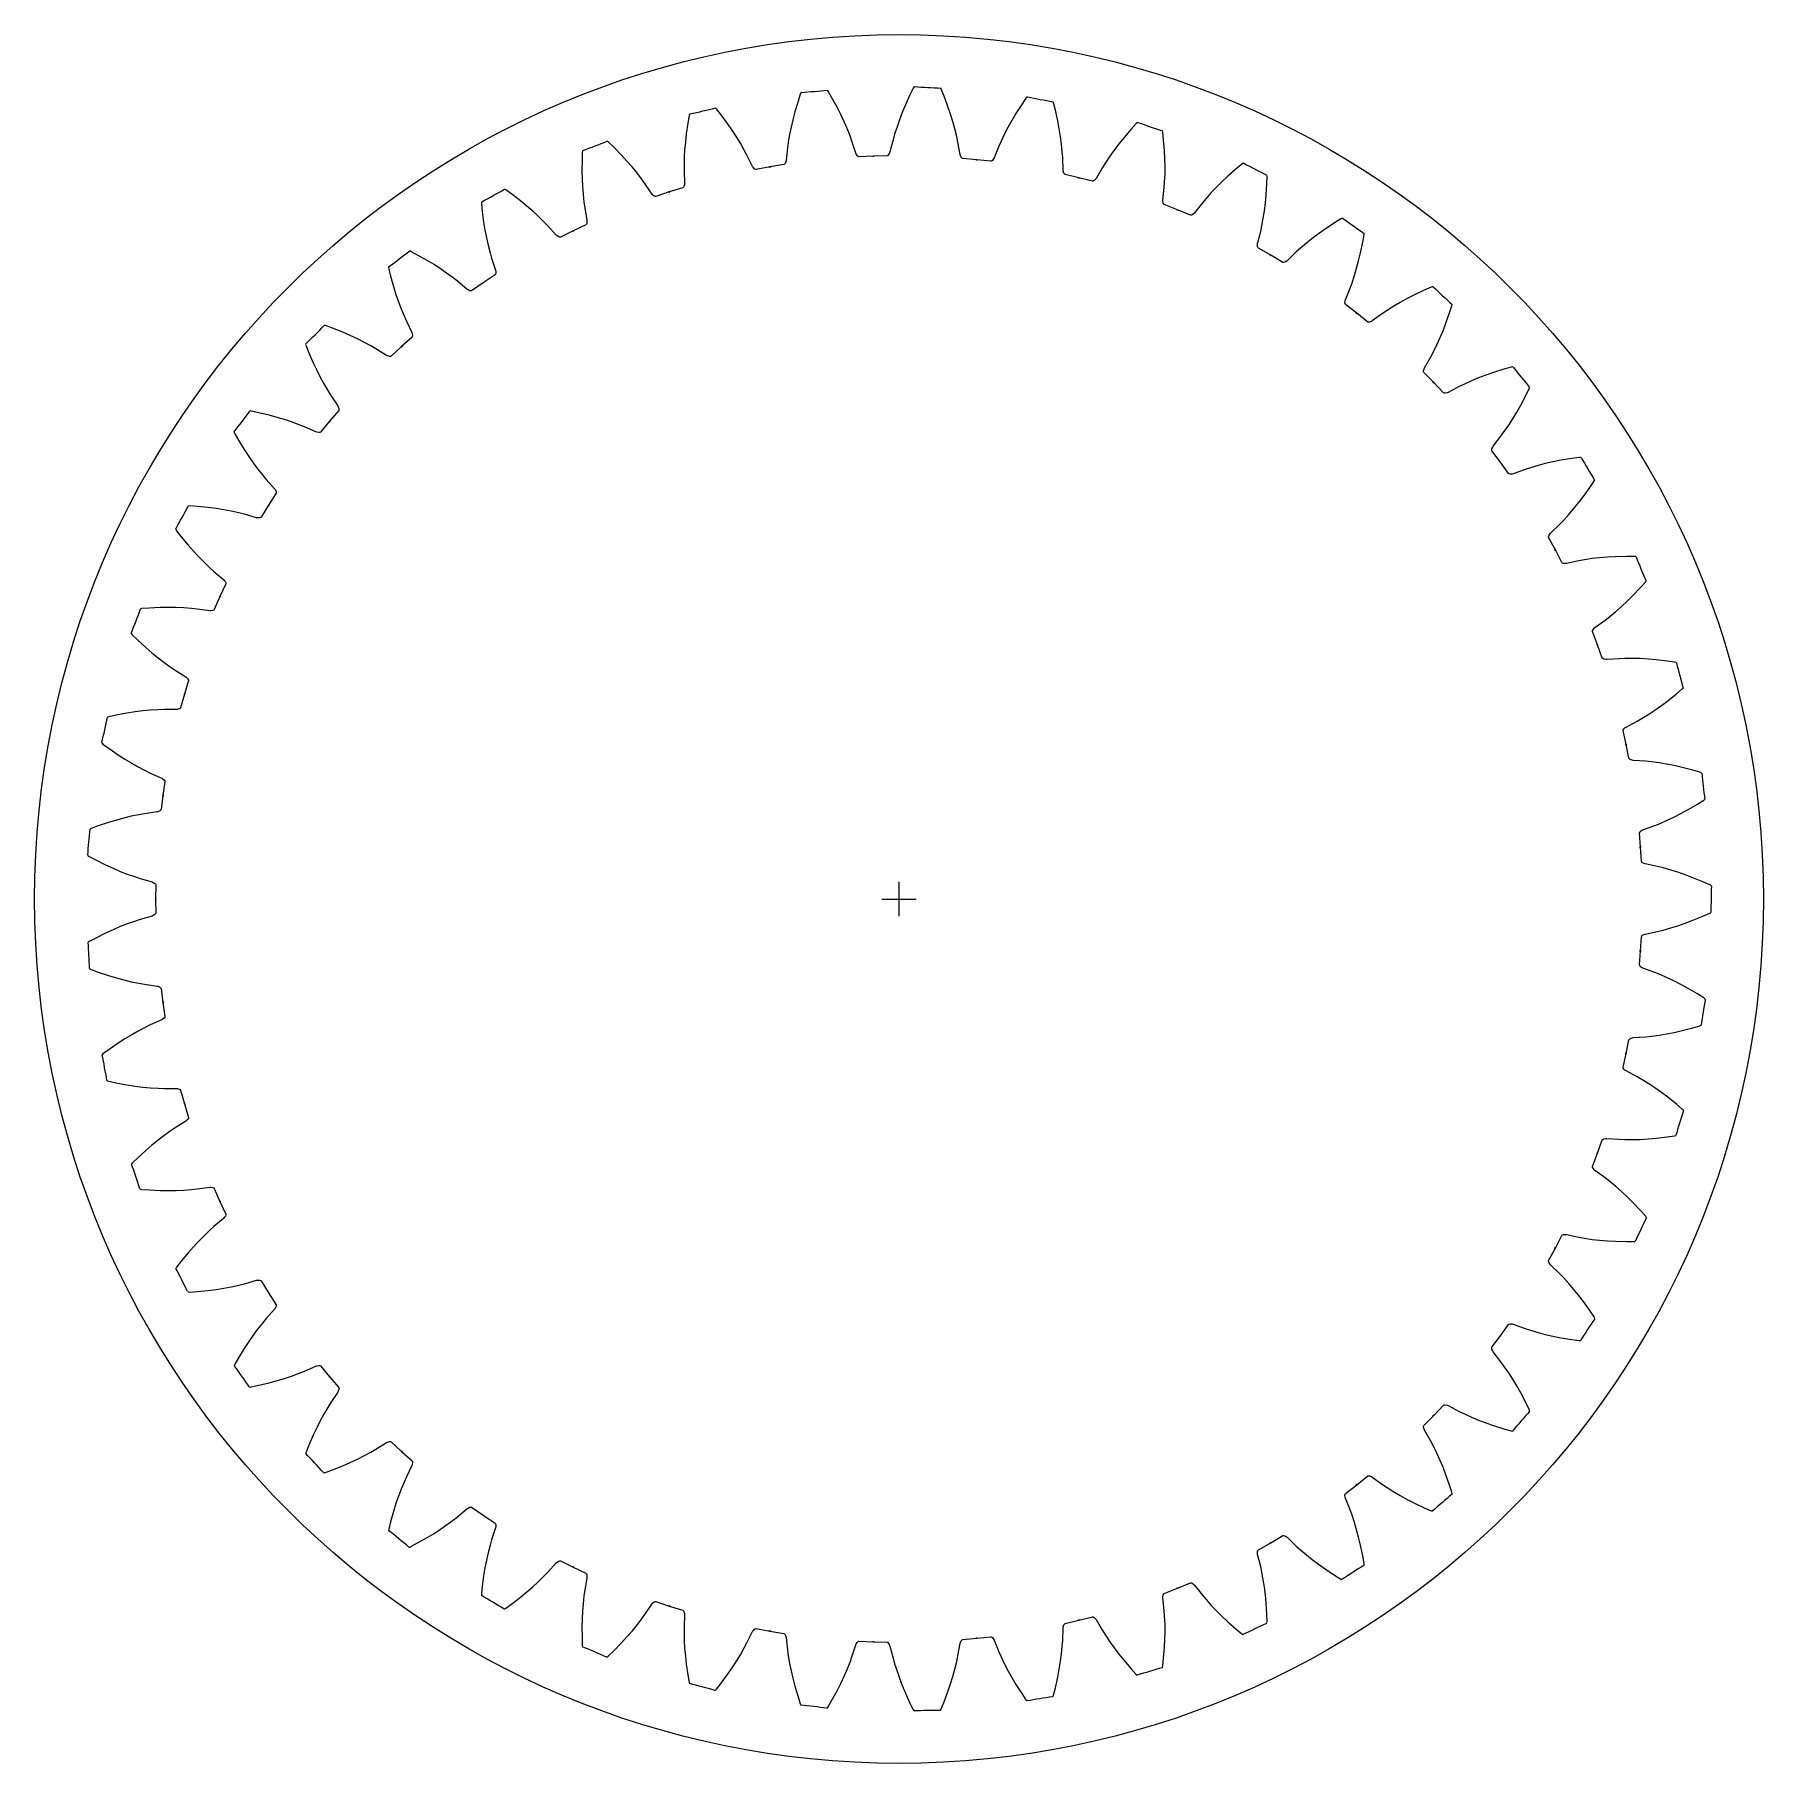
# Model space of a CAD drawing. Extents: x -25 to 25, y -25 to 25.
import ezdxf

# ---------------------------------------------------------------- set-up
doc = ezdxf.new("R2010")
doc.units = 0

msp = doc.modelspace()

# ---------------------------------------------------------------- linework, layer by layer
for p, q in [((0, -0.5), (0, 0.5)), ((0, -0.5), (0, 0.5)), ((-0.5, 0), (0.5, 0)), ((-0.5, 0), (0.5, 0))]:
    msp.add_line(p, q)
msp.add_circle((0, 0), 25)
msp.add_circle((0, 0), 25)
at = {"layer": 'layer0'}
for p, q in [((-2.921, 23.071), (-3.012, 22.768)), ((-2.855, 23.279), (-2.921, 23.071)), ((-2.839, 23.312), (-2.855, 23.279)), ((-2.823, 23.329), (-2.839, 23.312)), ((-2.048, 23.364), (-2.069, 23.393)), ((-1.939, 23.174), (-2.048, 23.364)), ((-1.788, 22.896), (-1.939, 23.174)), ((0.318, 23.253), (0.186, 22.965)), ((0.413, 23.45), (0.318, 23.253)), ((0.433, 23.48), (0.413, 23.45)), ((0.452, 23.494), (0.433, 23.48)), ((1.224, 23.422), (1.206, 23.453)), ((1.305, 23.218), (1.224, 23.422)), ((1.416, 22.922), (1.305, 23.218)), ((3.672, 23.164), (3.551, 22.982)), ((3.696, 23.191), (3.672, 23.164)), ((3.717, 23.203), (3.696, 23.191)), ((4.472, 23.023), (4.459, 23.057)), ((4.523, 22.811), (4.472, 23.023)), ((-6.067, 22.655), (-6.104, 22.44)), ((-6.056, 22.69), (-6.067, 22.655)), ((-6.042, 22.709), (-6.056, 22.69)), ((-5.279, 22.852), (-5.305, 22.877)), ((-5.146, 22.679), (-5.279, 22.852)), ((-4.957, 22.425), (-5.146, 22.679)), ((-3.072, 22.539), (-3.123, 22.32)), ((-3.012, 22.768), (-3.072, 22.539)), ((-1.681, 22.686), (-1.788, 22.896)), ((-1.586, 22.481), (-1.681, 22.686)), ((0.014, 22.537), (-0.057, 22.335)), ((0.095, 22.748), (0.014, 22.537)), ((0.186, 22.965), (0.095, 22.748)), ((1.492, 22.699), (1.416, 22.922)), ((1.558, 22.483), (1.492, 22.699)), ((3.26, 22.513), (3.15, 22.316)), ((3.38, 22.716), (3.26, 22.513)), ((3.551, 22.982), (3.38, 22.716)), ((4.593, 22.502), (4.523, 22.811)), ((4.637, 22.27), (4.593, 22.502)), ((-6.151, 22.127), (-6.179, 21.892)), ((-6.104, 22.44), (-6.151, 22.127)), ((-4.822, 22.231), (-4.957, 22.425)), ((-4.699, 22.042), (-4.822, 22.231)), ((-4.588, 21.859), (-4.699, 22.042)), ((-3.165, 22.11), (-3.203, 21.884)), ((-3.123, 22.32), (-3.165, 22.11)), ((-1.501, 22.285), (-1.586, 22.481)), ((-1.417, 22.072), (-1.501, 22.285)), ((-1.36, 21.917), (-1.417, 22.072)), ((-0.126, 22.117), (-0.172, 21.959)), ((-0.057, 22.335), (-0.126, 22.117)), ((1.615, 22.277), (1.558, 22.483)), ((1.669, 22.054), (1.615, 22.277)), ((1.704, 21.893), (1.669, 22.054)), ((3.052, 22.126), (2.953, 21.919)), ((3.15, 22.316), (3.052, 22.126)), ((4.672, 22.047), (4.637, 22.27)), ((4.7, 21.835), (4.672, 22.047)), ((6.509, 22.024), (6.361, 21.84)), ((6.715, 22.264), (6.509, 22.024)), ((6.861, 22.428), (6.715, 22.264)), ((6.888, 22.451), (6.861, 22.428)), ((6.91, 22.46), (6.888, 22.451)), ((7.632, 22.177), (7.624, 22.212)), ((7.654, 21.959), (7.632, 22.177)), ((-9.161, 21.591), (-9.167, 21.372)), ((-9.155, 21.626), (-9.161, 21.591)), ((-9.143, 21.647), (-9.155, 21.626)), ((-8.408, 21.895), (-8.437, 21.916)), ((-8.252, 21.742), (-8.408, 21.895)), ((-8.029, 21.517), (-8.252, 21.742)), ((-7.869, 21.343), (-8.029, 21.517)), ((-6.199, 21.668), (-6.211, 21.454)), ((-6.179, 21.892), (-6.199, 21.668)), ((-4.475, 21.66), (-4.588, 21.859)), ((-4.397, 21.515), (-4.475, 21.66)), ((-4.237, 21.187), (-4.397, 21.515)), ((-3.227, 21.721), (-3.265, 21.358)), ((-3.203, 21.884), (-3.227, 21.721)), ((-1.247, 21.57), (-1.36, 21.917)), ((-1.235, 21.544), (-1.247, 21.57)), ((-1.203, 21.496), (-1.235, 21.544)), ((-0.321, 21.506), (-0.342, 21.497)), ((-0.299, 21.527), (-0.321, 21.506)), ((-0.271, 21.577), (-0.299, 21.527)), ((-0.261, 21.605), (-0.271, 21.577)), ((-0.172, 21.959), (-0.261, 21.605)), ((1.767, 21.534), (1.704, 21.893)), ((1.776, 21.506), (1.767, 21.534)), ((1.8, 21.454), (1.776, 21.506)), ((2.885, 21.769), (2.748, 21.431)), ((2.953, 21.919), (2.885, 21.769)), ((4.722, 21.607), (4.7, 21.835)), ((4.734, 21.443), (4.722, 21.607)), ((6.225, 21.66), (6.101, 21.486)), ((6.361, 21.84), (6.225, 21.66)), ((7.68, 21.644), (7.654, 21.959)), ((7.691, 21.408), (7.68, 21.644)), ((-9.167, 21.372), (-9.171, 21.055)), ((-9.171, 21.055), (-9.166, 20.819)), ((-7.721, 21.173), (-7.869, 21.343)), ((-7.585, 21.008), (-7.721, 21.173)), ((-7.446, 20.826), (-7.585, 21.008)), ((-6.211, 21.454), (-6.218, 21.225)), ((-6.218, 21.225), (-6.218, 21.061)), ((-6.218, 21.061), (-6.206, 20.696)), ((-4.221, 21.162), (-4.237, 21.187)), ((-4.183, 21.119), (-4.221, 21.162)), ((-4.157, 21.103), (-4.183, 21.119)), ((-4.135, 21.098), (-4.157, 21.103)), ((-3.733, 21.173), (-4.135, 21.098)), ((-3.748, 21.165), (-3.733, 21.173)), ((-3.748, 21.16), (-3.748, 21.165)), ((-3.732, 21.163), (-3.748, 21.16)), ((-3.33, 21.24), (-3.733, 21.173)), ((-3.733, 21.173), (-3.716, 21.17)), ((-3.716, 21.165), (-3.732, 21.163)), ((-3.732, 21.163), (-3.732, 21.163)), ((-3.716, 21.17), (-3.716, 21.165)), ((-3.311, 21.252), (-3.33, 21.24)), ((-3.292, 21.276), (-3.311, 21.252)), ((-3.272, 21.33), (-3.292, 21.276)), ((-3.265, 21.358), (-3.272, 21.33)), ((-1.18, 21.476), (-1.203, 21.496)), ((-1.159, 21.468), (-1.18, 21.476)), ((-0.75, 21.487), (-1.159, 21.468)), ((-0.766, 21.481), (-0.75, 21.487)), ((-0.766, 21.475), (-0.766, 21.481)), ((-0.75, 21.477), (-0.766, 21.475)), ((-0.342, 21.497), (-0.75, 21.487)), ((-0.75, 21.487), (-0.734, 21.482)), ((-0.734, 21.477), (-0.75, 21.477)), ((-0.75, 21.477), (-0.75, 21.477)), ((-0.734, 21.482), (-0.734, 21.477)), ((1.821, 21.431), (1.8, 21.454)), ((1.84, 21.42), (1.821, 21.431)), ((2.247, 21.382), (1.84, 21.42)), ((2.23, 21.373), (2.231, 21.378)), ((2.246, 21.372), (2.23, 21.373)), ((2.231, 21.378), (2.247, 21.382)), ((2.262, 21.37), (2.246, 21.372)), ((2.246, 21.372), (2.246, 21.372)), ((2.653, 21.335), (2.247, 21.382)), ((2.247, 21.382), (2.263, 21.375)), ((2.263, 21.375), (2.262, 21.37)), ((2.675, 21.341), (2.653, 21.335)), ((2.7, 21.359), (2.675, 21.341)), ((2.734, 21.405), (2.7, 21.359)), ((2.748, 21.431), (2.734, 21.405)), ((4.747, 21.078), (4.734, 21.443)), ((4.752, 21.05), (4.747, 21.078)), ((4.768, 20.994), (4.752, 21.05)), ((5.887, 21.156), (5.704, 20.84)), ((5.975, 21.295), (5.887, 21.156)), ((6.101, 21.486), (5.975, 21.295)), ((7.695, 21.183), (7.691, 21.408)), ((7.693, 20.969), (7.695, 21.183)), ((9.748, 21.113), (9.511, 20.904)), ((9.915, 21.255), (9.748, 21.113)), ((9.945, 21.274), (9.915, 21.255)), ((9.969, 21.279), (9.945, 21.274)), ((-11.374, 20.511), (-11.405, 20.529)), ((-11.197, 20.382), (-11.374, 20.511)), ((-9.166, 20.819), (-9.154, 20.594)), ((-9.154, 20.594), (-9.137, 20.381)), ((-7.348, 20.693), (-7.446, 20.826)), ((-7.144, 20.391), (-7.348, 20.693)), ((-6.254, 20.57), (-6.644, 20.448)), ((-6.237, 20.584), (-6.254, 20.57)), ((-6.221, 20.611), (-6.237, 20.584)), ((-6.208, 20.667), (-6.221, 20.611)), ((-6.206, 20.696), (-6.208, 20.667)), ((4.786, 20.969), (4.768, 20.994)), ((4.804, 20.956), (4.786, 20.969)), ((5.201, 20.861), (4.804, 20.956)), ((5.183, 20.855), (5.184, 20.86)), ((5.199, 20.851), (5.183, 20.855)), ((5.184, 20.86), (5.201, 20.861)), ((5.214, 20.847), (5.199, 20.851)), ((5.199, 20.851), (5.199, 20.851)), ((5.597, 20.758), (5.201, 20.861)), ((5.201, 20.861), (5.216, 20.852)), ((5.216, 20.852), (5.214, 20.847)), ((5.619, 20.761), (5.597, 20.758)), ((5.646, 20.776), (5.619, 20.761)), ((5.687, 20.816), (5.646, 20.776)), ((5.704, 20.84), (5.687, 20.816)), ((7.635, 20.213), (7.672, 20.575)), ((7.672, 20.575), (7.683, 20.74)), ((7.683, 20.74), (7.693, 20.969)), ((9.179, 20.583), (9.032, 20.428)), ((9.339, 20.742), (9.179, 20.583)), ((9.511, 20.904), (9.339, 20.742)), ((10.617, 20.364), (10.636, 20.68)), ((10.636, 20.68), (10.645, 20.899)), ((10.645, 20.899), (10.641, 20.935)), ((-12.067, 20.164), (-12.076, 20.142)), ((-12.076, 20.142), (-12.076, 20.106)), ((-12.076, 20.106), (-12.052, 19.888)), ((-10.946, 20.19), (-11.197, 20.382)), ((-10.763, 20.04), (-10.946, 20.19)), ((-10.593, 19.893), (-10.763, 20.04)), ((-9.137, 20.381), (-9.111, 20.154)), ((-9.111, 20.154), (-9.089, 19.99)), ((-7.125, 20.369), (-7.144, 20.391)), ((-7.082, 20.331), (-7.125, 20.369)), ((-7.054, 20.319), (-7.082, 20.331)), ((-7.031, 20.317), (-7.054, 20.319)), ((-6.644, 20.448), (-7.031, 20.317)), ((-6.658, 20.437), (-6.644, 20.448)), ((-6.656, 20.432), (-6.658, 20.437)), ((-6.641, 20.438), (-6.656, 20.432)), ((-6.644, 20.448), (-6.627, 20.447)), ((-6.625, 20.442), (-6.641, 20.438)), ((-6.641, 20.438), (-6.641, 20.438)), ((-6.627, 20.447), (-6.625, 20.442)), ((7.635, 20.183), (7.635, 20.213)), ((7.644, 20.127), (7.635, 20.183)), ((7.657, 20.099), (7.644, 20.127)), ((7.673, 20.083), (7.657, 20.099)), ((8.054, 19.934), (7.673, 20.083)), ((8.774, 20.13), (8.549, 19.843)), ((8.881, 20.256), (8.774, 20.13)), ((9.032, 20.428), (8.881, 20.256)), ((10.568, 19.906), (10.596, 20.129)), ((10.596, 20.129), (10.617, 20.364)), ((-12.052, 19.888), (-12.012, 19.574)), ((-12.012, 19.574), (-11.974, 19.341)), ((-10.435, 19.748), (-10.593, 19.893)), ((-10.272, 19.587), (-10.435, 19.748)), ((-10.157, 19.469), (-10.272, 19.587)), ((-9.089, 19.99), (-9.026, 19.631)), ((-9.041, 19.516), (-9.056, 19.499)), ((-9.029, 19.544), (-9.041, 19.516)), ((-9.024, 19.602), (-9.029, 19.544)), ((-9.026, 19.631), (-9.024, 19.602)), ((8.035, 19.93), (8.037, 19.935)), ((8.05, 19.925), (8.035, 19.93)), ((8.037, 19.935), (8.054, 19.934)), ((8.065, 19.918), (8.05, 19.925)), ((8.05, 19.925), (8.05, 19.925)), ((8.431, 19.777), (8.054, 19.934)), ((8.054, 19.934), (8.067, 19.923)), ((8.067, 19.923), (8.065, 19.918)), ((8.454, 19.777), (8.431, 19.777)), ((8.483, 19.788), (8.454, 19.777)), ((8.528, 19.822), (8.483, 19.788)), ((8.549, 19.843), (8.528, 19.822)), ((10.495, 19.469), (10.536, 19.694)), ((10.536, 19.694), (10.568, 19.906)), ((12.592, 19.551), (12.327, 19.377)), ((12.777, 19.668), (12.592, 19.551)), ((12.809, 19.683), (12.777, 19.668)), ((12.833, 19.685), (12.809, 19.683)), ((-11.974, 19.341), (-11.931, 19.12)), ((-11.931, 19.12), (-11.884, 18.911)), ((-9.912, 19.198), (-10.157, 19.469)), ((-9.89, 19.179), (-9.912, 19.198)), ((-9.842, 19.148), (-9.89, 19.179)), ((-9.813, 19.14), (-9.842, 19.148)), ((-9.79, 19.141), (-9.813, 19.14)), ((-9.425, 19.324), (-9.79, 19.141)), ((-9.437, 19.312), (-9.425, 19.324)), ((-9.435, 19.307), (-9.437, 19.312)), ((-9.42, 19.315), (-9.435, 19.307)), ((-9.056, 19.499), (-9.425, 19.324)), ((-9.425, 19.324), (-9.408, 19.326)), ((-9.406, 19.321), (-9.42, 19.315)), ((-9.42, 19.315), (-9.42, 19.315)), ((-9.408, 19.326), (-9.406, 19.321)), ((10.373, 18.953), (10.461, 19.307)), ((10.461, 19.307), (10.495, 19.469)), ((11.954, 19.105), (11.787, 18.972)), ((12.135, 19.241), (11.954, 19.105)), ((12.327, 19.377), (12.135, 19.241)), ((13.41, 18.999), (13.45, 19.214)), ((13.45, 19.214), (13.451, 19.25)), ((-14.118, 18.729), (-14.151, 18.742)), ((-13.925, 18.625), (-14.118, 18.729)), ((-13.649, 18.47), (-13.925, 18.625)), ((-11.884, 18.911), (-11.827, 18.689)), ((-11.827, 18.689), (-11.782, 18.531)), ((-11.782, 18.531), (-11.67, 18.184)), ((10.37, 18.924), (10.373, 18.953)), ((10.37, 18.867), (10.37, 18.924)), ((10.38, 18.838), (10.37, 18.867)), ((10.394, 18.82), (10.38, 18.838)), ((10.75, 18.619), (10.394, 18.82)), ((10.73, 18.618), (10.733, 18.623)), ((10.745, 18.611), (10.73, 18.618)), ((10.733, 18.623), (10.75, 18.619)), ((10.759, 18.602), (10.745, 18.611)), ((10.745, 18.611), (10.745, 18.611)), ((11.102, 18.411), (10.75, 18.619)), ((10.75, 18.619), (10.761, 18.606)), ((10.761, 18.606), (10.759, 18.602)), ((11.49, 18.713), (11.227, 18.46)), ((11.613, 18.823), (11.49, 18.713)), ((11.787, 18.972), (11.613, 18.823)), ((13.294, 18.459), (13.348, 18.689)), ((13.348, 18.689), (13.41, 18.999)), ((-14.756, 18.288), (-14.761, 18.265)), ((-14.761, 18.265), (-14.757, 18.229)), ((-14.757, 18.229), (-14.703, 18.017)), ((-14.703, 18.017), (-14.619, 17.712)), ((-13.447, 18.347), (-13.649, 18.47)), ((-13.258, 18.225), (-13.447, 18.347)), ((-13.082, 18.103), (-13.258, 18.225)), ((-12.898, 17.967), (-13.082, 18.103)), ((-11.681, 18.049), (-12.023, 17.824)), ((-11.669, 18.068), (-11.681, 18.049)), ((-11.67, 18.184), (-11.664, 18.155)), ((-11.661, 18.098), (-11.669, 18.068)), ((-11.664, 18.155), (-11.661, 18.098)), ((11.124, 18.408), (11.102, 18.411)), ((11.154, 18.414), (11.124, 18.408)), ((11.204, 18.442), (11.154, 18.414)), ((11.227, 18.46), (11.204, 18.442)), ((13.102, 17.819), (13.175, 18.036)), ((13.175, 18.036), (13.236, 18.241)), ((13.236, 18.241), (13.294, 18.459)), ((-14.619, 17.712), (-14.549, 17.487)), ((-12.768, 17.866), (-12.898, 17.967)), ((-12.488, 17.632), (-12.768, 17.866)), ((-12.463, 17.616), (-12.488, 17.632)), ((-12.411, 17.592), (-12.463, 17.616)), ((-12.381, 17.588), (-12.411, 17.592)), ((-12.359, 17.592), (-12.381, 17.588)), ((-12.023, 17.824), (-12.359, 17.592)), ((-12.033, 17.81), (-12.023, 17.824)), ((-12.03, 17.806), (-12.033, 17.81)), ((-12.017, 17.816), (-12.03, 17.806)), ((-12.023, 17.824), (-12.006, 17.829)), ((-12.003, 17.824), (-12.017, 17.816)), ((-12.017, 17.816), (-12.017, 17.816)), ((-12.006, 17.829), (-12.003, 17.824)), ((12.91, 17.325), (13.046, 17.664)), ((13.046, 17.664), (13.102, 17.819)), ((15.19, 17.608), (14.904, 17.473)), ((15.39, 17.698), (15.19, 17.608)), ((15.424, 17.709), (15.39, 17.698)), ((15.448, 17.707), (15.424, 17.709)), ((-14.549, 17.487), (-14.476, 17.273)), ((-14.476, 17.273), (-14.401, 17.073)), ((-14.401, 17.073), (-14.313, 16.862)), ((12.895, 17.24), (12.902, 17.297)), ((12.901, 17.21), (12.895, 17.24)), ((12.912, 17.19), (12.901, 17.21)), ((12.902, 17.297), (12.91, 17.325)), ((13.237, 16.942), (12.912, 17.19)), ((14.12, 17.024), (13.983, 16.932)), ((14.313, 17.147), (14.12, 17.024)), ((14.497, 17.256), (14.313, 17.147)), ((14.694, 17.365), (14.497, 17.256)), ((14.904, 17.473), (14.694, 17.365)), ((15.924, 16.948), (15.993, 17.155)), ((15.993, 17.155), (15.999, 17.191)), ((-16.587, 16.582), (-16.622, 16.59)), ((-16.382, 16.506), (-16.587, 16.582)), ((-16.087, 16.391), (-16.382, 16.506)), ((-14.313, 16.862), (-14.247, 16.711)), ((-14.247, 16.711), (-14.087, 16.382)), ((13.217, 16.944), (13.22, 16.948)), ((13.23, 16.934), (13.217, 16.944)), ((13.22, 16.948), (13.237, 16.942)), ((13.243, 16.924), (13.23, 16.934)), ((13.23, 16.934), (13.23, 16.934)), ((13.556, 16.687), (13.237, 16.942)), ((13.237, 16.942), (13.246, 16.928)), ((13.246, 16.928), (13.243, 16.924)), ((13.578, 16.681), (13.556, 16.687)), ((13.608, 16.683), (13.578, 16.681)), ((13.662, 16.704), (13.608, 16.683)), ((13.687, 16.718), (13.662, 16.704)), ((13.983, 16.932), (13.687, 16.718)), ((15.734, 16.429), (15.819, 16.649)), ((15.819, 16.649), (15.924, 16.948)), ((-17.157, 16.056), (-17.16, 16.033)), ((-17.16, 16.033), (-17.15, 15.998)), ((-15.87, 16.297), (-16.087, 16.391)), ((-15.665, 16.202), (-15.87, 16.297)), ((-15.474, 16.106), (-15.665, 16.202)), ((-15.273, 15.997), (-15.474, 16.106)), ((-14.08, 16.248), (-14.386, 15.978)), ((-14.087, 16.382), (-14.078, 16.355)), ((-14.07, 16.268), (-14.08, 16.248)), ((-14.078, 16.355), (-14.066, 16.298)), ((-14.066, 16.298), (-14.07, 16.268)), ((15.455, 15.822), (15.557, 16.027)), ((15.557, 16.027), (15.646, 16.221)), ((15.646, 16.221), (15.734, 16.429)), ((-17.15, 15.998), (-17.067, 15.795)), ((-17.067, 15.795), (-16.942, 15.505)), ((-16.942, 15.505), (-16.841, 15.292)), ((-15.13, 15.915), (-15.273, 15.997)), ((-14.82, 15.722), (-15.13, 15.915)), ((-14.794, 15.71), (-14.82, 15.722)), ((-14.739, 15.693), (-14.794, 15.71)), ((-14.708, 15.693), (-14.739, 15.693)), ((-14.687, 15.701), (-14.708, 15.693)), ((-14.386, 15.978), (-14.687, 15.701)), ((-14.394, 15.962), (-14.386, 15.978)), ((-14.391, 15.959), (-14.394, 15.962)), ((-14.379, 15.97), (-14.391, 15.959)), ((-14.386, 15.978), (-14.37, 15.984)), ((-14.367, 15.98), (-14.379, 15.97)), ((-14.379, 15.97), (-14.379, 15.97)), ((-14.37, 15.984), (-14.367, 15.98)), ((15.196, 15.36), (15.378, 15.676)), ((15.378, 15.676), (15.455, 15.822)), ((-16.841, 15.292), (-16.739, 15.09)), ((-16.739, 15.09), (-16.637, 14.903)), ((15.169, 15.278), (15.184, 15.333)), ((15.17, 15.247), (15.169, 15.278)), ((15.179, 15.226), (15.17, 15.247)), ((15.466, 14.935), (15.179, 15.226)), ((15.184, 15.333), (15.196, 15.36)), ((16.758, 15.07), (16.56, 14.988)), ((16.968, 15.151), (16.758, 15.07)), ((17.191, 15.228), (16.968, 15.151)), ((17.493, 15.323), (17.191, 15.228)), ((17.703, 15.384), (17.493, 15.323)), ((17.739, 15.39), (17.703, 15.384)), ((17.762, 15.385), (17.739, 15.39)), ((-16.637, 14.903), (-16.521, 14.705)), ((-16.521, 14.705), (-16.434, 14.565)), ((-16.434, 14.565), (-16.23, 14.262)), ((15.447, 14.939), (15.45, 14.943)), ((15.458, 14.928), (15.447, 14.939)), ((15.45, 14.943), (15.466, 14.935)), ((15.469, 14.916), (15.458, 14.928)), ((15.458, 14.928), (15.458, 14.928)), ((15.746, 14.638), (15.466, 14.935)), ((15.466, 14.935), (15.473, 14.919)), ((15.473, 14.919), (15.469, 14.916)), ((15.767, 14.629), (15.746, 14.638)), ((15.798, 14.627), (15.767, 14.629)), ((15.854, 14.64), (15.798, 14.627)), ((15.881, 14.65), (15.854, 14.64)), ((16.203, 14.821), (15.881, 14.65)), ((16.352, 14.893), (16.203, 14.821)), ((16.56, 14.988), (16.352, 14.893)), ((17.982, 14.285), (18.128, 14.566)), ((18.128, 14.566), (18.225, 14.763)), ((18.225, 14.763), (18.236, 14.797)), ((-18.733, 14.112), (-18.769, 14.115)), ((-18.519, 14.065), (-18.733, 14.112)), ((-18.211, 13.992), (-18.519, 14.065)), ((-16.204, 14.13), (-16.47, 13.82)), ((-16.23, 14.262), (-16.217, 14.237)), ((-16.217, 14.237), (-16.198, 14.182)), ((-16.197, 14.152), (-16.204, 14.13)), ((-16.198, 14.182), (-16.197, 14.152)), ((17.751, 13.886), (17.867, 14.079)), ((17.867, 14.079), (17.982, 14.285)), ((-19.225, 13.512), (-19.224, 13.489)), ((-17.984, 13.93), (-18.211, 13.992)), ((-17.768, 13.864), (-17.984, 13.93)), ((-17.565, 13.796), (-17.768, 13.864)), ((-17.351, 13.716), (-17.565, 13.796)), ((-17.198, 13.655), (-17.351, 13.716)), ((-16.864, 13.507), (-17.198, 13.655)), ((-16.836, 13.498), (-16.864, 13.507)), ((-16.729, 13.504), (-16.749, 13.494)), ((-16.47, 13.82), (-16.729, 13.504)), ((-16.476, 13.804), (-16.47, 13.82)), ((-16.472, 13.801), (-16.476, 13.804)), ((-16.462, 13.813), (-16.472, 13.801)), ((-16.47, 13.82), (-16.455, 13.829)), ((-16.451, 13.825), (-16.462, 13.813)), ((-16.462, 13.813), (-16.462, 13.813)), ((-16.455, 13.829), (-16.451, 13.825)), ((17.41, 13.383), (17.506, 13.517)), ((17.506, 13.517), (17.636, 13.706)), ((17.636, 13.706), (17.751, 13.886)), ((-19.224, 13.489), (-19.21, 13.455)), ((-19.21, 13.455), (-19.1, 13.266)), ((-19.1, 13.266), (-18.935, 12.996)), ((-16.779, 13.489), (-16.836, 13.498)), ((-16.749, 13.494), (-16.779, 13.489)), ((17.145, 12.987), (17.148, 13.018)), ((17.148, 13.018), (17.17, 13.071)), ((17.17, 13.071), (17.185, 13.096)), ((17.185, 13.096), (17.41, 13.383)), ((-18.935, 12.996), (-18.806, 12.799)), ((-18.806, 12.799), (-18.676, 12.614)), ((-18.676, 12.614), (-18.549, 12.442)), ((17.15, 12.965), (17.145, 12.987)), ((17.394, 12.637), (17.15, 12.965)), ((17.376, 12.644), (17.38, 12.647)), ((17.386, 12.631), (17.376, 12.644)), ((17.38, 12.647), (17.394, 12.637)), ((17.395, 12.618), (17.386, 12.631)), ((17.386, 12.631), (17.386, 12.631)), ((17.63, 12.304), (17.394, 12.637)), ((17.394, 12.637), (17.399, 12.621)), ((17.399, 12.621), (17.395, 12.618)), ((18.485, 12.537), (18.265, 12.472)), ((18.692, 12.591), (18.485, 12.537)), ((18.912, 12.642), (18.692, 12.591)), ((19.143, 12.688), (18.912, 12.642)), ((19.455, 12.739), (19.143, 12.688)), ((19.672, 12.771), (19.455, 12.739)), ((19.708, 12.771), (19.672, 12.771)), ((19.73, 12.763), (19.708, 12.771)), ((-18.549, 12.442), (-18.406, 12.263)), ((-18.406, 12.263), (-18.301, 12.136)), ((-18.301, 12.136), (-18.057, 11.865)), ((17.65, 12.292), (17.63, 12.304)), ((17.68, 12.286), (17.65, 12.292)), ((17.737, 12.291), (17.68, 12.286)), ((17.765, 12.298), (17.737, 12.291)), ((18.108, 12.422), (17.765, 12.298)), ((18.265, 12.472), (18.108, 12.422)), ((19.979, 11.902), (20.102, 12.083)), ((20.102, 12.083), (20.118, 12.115)), ((-18.013, 11.737), (-18.233, 11.393)), ((-18.057, 11.865), (-18.04, 11.841)), ((-18.04, 11.841), (-18.014, 11.79)), ((-18.014, 11.79), (-18.009, 11.76)), ((-18.009, 11.76), (-18.013, 11.737)), ((19.653, 11.456), (19.795, 11.644)), ((19.795, 11.644), (19.979, 11.902)), ((-20.515, 11.367), (-20.551, 11.365)), ((-20.297, 11.351), (-20.515, 11.367)), ((-19.981, 11.322), (-20.297, 11.351)), ((-19.747, 11.292), (-19.981, 11.322)), ((-19.525, 11.257), (-19.747, 11.292)), ((-19.314, 11.217), (-19.525, 11.257)), ((-19.091, 11.168), (-19.314, 11.217)), ((-18.931, 11.129), (-19.091, 11.168)), ((-18.58, 11.028), (-18.931, 11.129)), ((-18.551, 11.024), (-18.58, 11.028)), ((-18.493, 11.023), (-18.551, 11.024)), ((-18.464, 11.031), (-18.493, 11.023)), ((-18.446, 11.044), (-18.464, 11.031)), ((-18.233, 11.393), (-18.446, 11.044)), ((-18.237, 11.376), (-18.233, 11.393)), ((-18.232, 11.374), (-18.237, 11.376)), ((-18.233, 11.393), (-18.219, 11.404)), ((-18.224, 11.388), (-18.232, 11.374)), ((-18.215, 11.401), (-18.224, 11.388)), ((-18.224, 11.388), (-18.224, 11.388)), ((-18.219, 11.404), (-18.215, 11.401)), ((19.217, 10.949), (19.372, 11.118)), ((19.372, 11.118), (19.511, 11.28)), ((19.511, 11.28), (19.653, 11.456)), ((-20.919, 10.705), (-20.914, 10.682)), ((-20.914, 10.682), (-20.896, 10.651)), ((-20.896, 10.651), (-20.76, 10.479)), ((18.785, 10.475), (18.793, 10.505)), ((18.793, 10.505), (18.822, 10.554)), ((18.822, 10.554), (18.841, 10.576)), ((18.841, 10.576), (19.103, 10.83)), ((19.103, 10.83), (19.217, 10.949)), ((-20.76, 10.479), (-20.559, 10.234)), ((-20.559, 10.234), (-20.404, 10.057)), ((-20.404, 10.057), (-20.25, 9.892)), ((18.787, 10.452), (18.785, 10.475)), ((18.983, 10.094), (18.787, 10.452)), ((18.966, 10.103), (18.971, 10.105)), ((18.974, 10.089), (18.966, 10.103)), ((18.971, 10.105), (18.983, 10.094)), ((18.981, 10.074), (18.974, 10.089)), ((18.974, 10.089), (18.974, 10.089)), ((18.986, 10.077), (18.981, 10.074)), ((19.171, 9.731), (18.983, 10.094)), ((18.983, 10.094), (18.986, 10.077)), ((-20.25, 9.892), (-20.1, 9.74)), ((-20.1, 9.74), (-19.934, 9.582)), ((-19.934, 9.582), (-19.812, 9.471)), ((19.189, 9.716), (19.171, 9.731)), ((19.217, 9.706), (19.189, 9.716)), ((19.275, 9.703), (19.217, 9.706)), ((19.304, 9.706), (19.275, 9.703)), ((19.661, 9.781), (19.304, 9.706)), ((19.823, 9.809), (19.661, 9.781)), ((20.05, 9.843), (19.823, 9.809)), ((20.262, 9.867), (20.05, 9.843)), ((20.487, 9.887), (20.262, 9.867)), ((20.723, 9.9), (20.487, 9.887)), ((21.039, 9.908), (20.723, 9.9)), ((21.258, 9.909), (21.039, 9.908)), ((21.293, 9.904), (21.258, 9.909)), ((21.315, 9.893), (21.293, 9.904)), ((-19.812, 9.471), (-19.533, 9.236)), ((-19.471, 9.116), (-19.641, 8.745)), ((-19.533, 9.236), (-19.513, 9.215)), ((-19.513, 9.215), (-19.48, 9.168)), ((-19.48, 9.168), (-19.47, 9.139)), ((-19.47, 9.139), (-19.471, 9.116)), ((21.223, 8.775), (21.441, 9.006)), ((21.441, 9.006), (21.588, 9.167)), ((21.588, 9.167), (21.608, 9.197)), ((-19.641, 8.745), (-19.803, 8.37)), ((-19.643, 8.728), (-19.641, 8.745)), ((-19.638, 8.726), (-19.643, 8.728)), ((-19.641, 8.745), (-19.629, 8.757)), ((-19.632, 8.741), (-19.638, 8.726)), ((-19.625, 8.755), (-19.632, 8.741)), ((-19.632, 8.741), (-19.632, 8.741)), ((-19.629, 8.757), (-19.625, 8.755)), ((20.891, 8.455), (21.056, 8.609)), ((21.056, 8.609), (21.223, 8.775)), ((-21.897, 8.402), (-21.932, 8.395)), ((-21.679, 8.416), (-21.897, 8.402)), ((-21.363, 8.43), (-21.679, 8.416)), ((-21.127, 8.433), (-21.363, 8.43)), ((-20.901, 8.43), (-21.127, 8.433)), ((-20.688, 8.42), (-20.901, 8.43)), ((-20.459, 8.402), (-20.688, 8.42)), ((-20.295, 8.386), (-20.459, 8.402)), ((-19.934, 8.335), (-20.295, 8.386)), ((-19.905, 8.335), (-19.934, 8.335)), ((-19.848, 8.341), (-19.905, 8.335)), ((-19.82, 8.354), (-19.848, 8.341)), ((-19.803, 8.37), (-19.82, 8.354)), ((20.129, 7.851), (20.424, 8.066)), ((20.424, 8.066), (20.554, 8.168)), ((20.554, 8.168), (20.73, 8.314)), ((20.73, 8.314), (20.891, 8.455)), ((-22.205, 7.69), (-22.197, 7.667)), ((-22.197, 7.667), (-22.175, 7.639)), ((-22.175, 7.639), (-22.016, 7.488)), ((20.059, 7.736), (20.06, 7.759)), ((20.203, 7.353), (20.059, 7.736)), ((20.06, 7.759), (20.072, 7.787)), ((20.072, 7.787), (20.108, 7.832)), ((20.108, 7.832), (20.129, 7.851)), ((-22.016, 7.488), (-21.784, 7.274)), ((-21.784, 7.274), (-21.605, 7.12)), ((-21.605, 7.12), (-21.43, 6.977)), ((20.188, 7.365), (20.192, 7.367)), ((20.194, 7.35), (20.188, 7.365)), ((20.192, 7.367), (20.203, 7.353)), ((20.199, 7.334), (20.194, 7.35)), ((20.194, 7.35), (20.194, 7.35)), ((20.203, 7.336), (20.199, 7.334)), ((20.339, 6.968), (20.203, 7.353)), ((20.203, 7.353), (20.203, 7.336)), ((-21.43, 6.977), (-21.26, 6.848)), ((-21.26, 6.848), (-21.074, 6.715)), ((-21.074, 6.715), (-20.937, 6.622)), ((-20.937, 6.622), (-20.628, 6.428)), ((20.354, 6.951), (20.339, 6.968)), ((20.381, 6.937), (20.354, 6.951)), ((20.438, 6.926), (20.381, 6.937)), ((20.467, 6.924), (20.438, 6.926)), ((20.831, 6.949), (20.467, 6.924)), ((20.996, 6.955), (20.831, 6.949)), ((21.224, 6.956), (20.996, 6.955)), ((21.438, 6.951), (21.224, 6.956)), ((21.663, 6.939), (21.438, 6.951)), ((21.899, 6.92), (21.663, 6.939)), ((22.213, 6.883), (21.899, 6.92)), ((22.43, 6.854), (22.213, 6.883)), ((22.465, 6.844), (22.43, 6.854)), ((22.484, 6.831), (22.465, 6.844)), ((-20.55, 6.318), (-20.667, 5.926)), ((-20.628, 6.428), (-20.605, 6.41)), ((-20.605, 6.41), (-20.566, 6.368)), ((-20.566, 6.368), (-20.553, 6.34)), ((-20.553, 6.34), (-20.55, 6.318)), ((22.485, 5.934), (22.654, 6.074)), ((22.654, 6.074), (22.678, 6.1)), ((-20.79, 5.514), (-20.815, 5.498)), ((-20.775, 5.532), (-20.79, 5.514)), ((-20.667, 5.926), (-20.775, 5.532)), ((-20.667, 5.926), (-20.657, 5.94)), ((-20.666, 5.909), (-20.667, 5.926)), ((-20.661, 5.908), (-20.666, 5.909)), ((-20.657, 5.923), (-20.661, 5.908)), ((-20.657, 5.94), (-20.652, 5.939)), ((-20.652, 5.939), (-20.657, 5.923)), ((-20.657, 5.923), (-20.657, 5.923)), ((21.864, 5.466), (22.049, 5.595)), ((22.049, 5.595), (22.238, 5.736)), ((22.238, 5.736), (22.485, 5.934)), ((-22.853, 5.272), (-22.887, 5.261)), ((-22.639, 5.317), (-22.853, 5.272)), ((-22.328, 5.375), (-22.639, 5.317)), ((-22.095, 5.411), (-22.328, 5.375)), ((-21.871, 5.439), (-22.095, 5.411)), ((-21.658, 5.459), (-21.871, 5.439)), ((-21.43, 5.473), (-21.658, 5.459)), ((-21.265, 5.479), (-21.43, 5.473)), ((-20.9, 5.48), (-21.265, 5.479)), ((-20.871, 5.483), (-20.9, 5.48)), ((-20.815, 5.498), (-20.871, 5.483)), ((21.026, 4.973), (21.348, 5.145)), ((21.348, 5.145), (21.491, 5.228)), ((21.491, 5.228), (21.686, 5.348)), ((21.686, 5.348), (21.864, 5.466)), ((-23.059, 4.525), (-23.048, 4.503)), ((-23.048, 4.503), (-23.022, 4.479)), ((20.941, 4.869), (20.945, 4.891)), ((21.03, 4.47), (20.941, 4.869)), ((20.945, 4.891), (20.96, 4.918)), ((20.96, 4.918), (21.002, 4.957)), ((21.002, 4.957), (21.026, 4.973)), ((-23.022, 4.479), (-22.844, 4.351)), ((-22.844, 4.351), (-22.584, 4.171)), ((-22.584, 4.171), (-22.385, 4.043)), ((-22.385, 4.043), (-22.192, 3.927)), ((21.016, 4.484), (21.021, 4.485)), ((21.02, 4.468), (21.016, 4.484)), ((21.023, 4.452), (21.02, 4.468)), ((21.02, 4.468), (21.02, 4.468)), ((21.021, 4.485), (21.03, 4.47)), ((21.028, 4.453), (21.023, 4.452)), ((21.03, 4.47), (21.028, 4.453)), ((21.111, 4.069), (21.03, 4.47)), ((21.124, 4.051), (21.111, 4.069)), ((21.148, 4.033), (21.124, 4.051)), ((21.203, 4.014), (21.148, 4.033)), ((21.231, 4.009), (21.203, 4.014)), ((21.595, 3.983), (21.231, 4.009)), ((-22.192, 3.927), (-22.006, 3.822)), ((-22.006, 3.822), (-21.803, 3.716)), ((-21.803, 3.716), (-21.655, 3.643)), ((-21.655, 3.643), (-21.322, 3.495)), ((21.759, 3.965), (21.595, 3.983)), ((21.986, 3.935), (21.759, 3.965)), ((22.197, 3.9), (21.986, 3.935)), ((22.418, 3.857), (22.197, 3.9)), ((22.649, 3.805), (22.418, 3.857)), ((22.955, 3.725), (22.649, 3.805)), ((23.165, 3.665), (22.955, 3.725)), ((23.199, 3.651), (23.165, 3.665)), ((23.216, 3.635), (23.199, 3.651)), ((-21.322, 3.495), (-21.297, 3.48)), ((-21.297, 3.48), (-21.252, 3.444)), ((-21.229, 3.396), (-21.291, 2.992)), ((-21.291, 2.992), (-21.283, 3.008)), ((-21.283, 3.008), (-21.278, 3.007)), ((-21.278, 3.007), (-21.281, 2.991)), ((-21.252, 3.444), (-21.235, 3.418)), ((-21.235, 3.418), (-21.229, 3.396)), ((-21.459, 2.518), (-21.82, 2.467)), ((-21.431, 2.525), (-21.459, 2.518)), ((-21.378, 2.548), (-21.431, 2.525)), ((-21.355, 2.567), (-21.378, 2.548)), ((-21.343, 2.587), (-21.355, 2.567)), ((-21.291, 2.992), (-21.343, 2.587)), ((-21.287, 2.975), (-21.291, 2.992)), ((-21.282, 2.975), (-21.287, 2.975)), ((-21.281, 2.991), (-21.282, 2.975)), ((-21.281, 2.991), (-21.281, 2.991)), ((22.613, 2.472), (22.82, 2.585)), ((22.82, 2.585), (23.092, 2.747)), ((23.092, 2.747), (23.278, 2.862)), ((23.278, 2.862), (23.306, 2.885)), ((-23.365, 2.041), (-23.397, 2.024)), ((-23.159, 2.114), (-23.365, 2.041)), ((-22.859, 2.216), (-23.159, 2.114)), ((-22.633, 2.283), (-22.859, 2.216)), ((-22.415, 2.342), (-22.633, 2.283)), ((-22.207, 2.392), (-22.415, 2.342)), ((-21.983, 2.437), (-22.207, 2.392)), ((-21.82, 2.467), (-21.983, 2.437)), ((21.514, 1.999), (21.856, 2.124)), ((21.856, 2.124), (22.009, 2.186)), ((22.009, 2.186), (22.219, 2.278)), ((22.219, 2.278), (22.412, 2.369)), ((22.412, 2.369), (22.613, 2.472)), ((21.415, 1.907), (21.422, 1.929)), ((21.447, 1.5), (21.415, 1.907)), ((21.422, 1.929), (21.44, 1.953)), ((21.436, 1.515), (21.441, 1.516)), ((21.437, 1.499), (21.436, 1.515)), ((21.44, 1.953), (21.488, 1.986)), ((21.441, 1.516), (21.447, 1.5)), ((21.488, 1.986), (21.514, 1.999)), ((-23.464, 1.271), (-23.451, 1.252)), ((-23.451, 1.252), (-23.421, 1.231)), ((-23.421, 1.231), (-23.228, 1.129)), ((-23.228, 1.129), (-22.945, 0.987)), ((21.438, 1.483), (21.437, 1.499)), ((21.437, 1.499), (21.437, 1.499)), ((21.443, 1.483), (21.438, 1.483)), ((21.447, 1.5), (21.443, 1.483)), ((21.472, 1.092), (21.447, 1.5)), ((21.482, 1.072), (21.472, 1.092)), ((21.504, 1.05), (21.482, 1.072)), ((21.555, 1.024), (21.504, 1.05)), ((21.582, 1.015), (21.555, 1.024)), ((21.939, 0.939), (21.582, 1.015)), ((-22.945, 0.987), (-22.73, 0.889)), ((-22.73, 0.889), (-22.523, 0.8)), ((-22.523, 0.8), (-22.324, 0.722)), ((-22.324, 0.722), (-22.108, 0.646)), ((-22.108, 0.646), (-21.951, 0.594)), ((-21.951, 0.594), (-21.601, 0.493)), ((22.099, 0.898), (21.939, 0.939)), ((22.32, 0.837), (22.099, 0.898)), ((22.524, 0.773), (22.32, 0.837)), ((22.737, 0.699), (22.524, 0.773)), ((22.958, 0.616), (22.737, 0.699)), ((23.25, 0.494), (22.958, 0.616)), ((-21.601, 0.493), (-21.574, 0.482)), ((-21.574, 0.482), (-21.524, 0.452)), ((-21.524, 0.452), (-21.504, 0.43)), ((-21.504, 0.43), (-21.495, 0.409)), ((-21.495, 0.409), (-21.5, 0)), ((-21.5, 0), (-21.494, 0.016)), ((-21.494, 0.016), (-21.489, 0.016)), ((-21.489, 0.016), (-21.49, 0)), ((-21.49, 0), (-21.49, 0)), ((23.45, 0.406), (23.25, 0.494)), ((23.481, 0.387), (23.45, 0.406)), ((23.496, 0.369), (23.481, 0.387)), ((-21.601, -0.493), (-21.951, -0.594)), ((-21.574, -0.482), (-21.601, -0.493)), ((-21.524, -0.452), (-21.574, -0.482)), ((-21.504, -0.43), (-21.524, -0.452)), ((-21.495, -0.409), (-21.504, -0.43)), ((-21.494, -0.016), (-21.5, 0)), ((-21.5, 0), (-21.495, -0.409)), ((-21.489, -0.016), (-21.494, -0.016)), ((-21.49, 0), (-21.489, -0.016)), ((22.958, -0.616), (23.25, -0.494)), ((23.25, -0.494), (23.45, -0.406)), ((23.45, -0.406), (23.481, -0.387)), ((-22.945, -0.987), (-23.228, -1.129)), ((-22.73, -0.889), (-22.945, -0.987)), ((-22.523, -0.8), (-22.73, -0.889)), ((-22.324, -0.722), (-22.523, -0.8)), ((-22.108, -0.646), (-22.324, -0.722)), ((-21.951, -0.594), (-22.108, -0.646)), ((21.582, -1.015), (21.939, -0.939)), ((21.939, -0.939), (22.099, -0.898)), ((22.099, -0.898), (22.32, -0.837)), ((22.32, -0.837), (22.524, -0.773)), ((22.524, -0.773), (22.737, -0.699)), ((22.737, -0.699), (22.958, -0.616)), ((-23.421, -1.231), (-23.451, -1.252)), ((-23.228, -1.129), (-23.421, -1.231)), ((21.415, -1.907), (21.447, -1.5)), ((21.436, -1.515), (21.437, -1.499)), ((21.437, -1.499), (21.438, -1.483)), ((21.437, -1.499), (21.437, -1.499)), ((21.438, -1.483), (21.443, -1.483)), ((21.447, -1.5), (21.441, -1.516)), ((21.443, -1.483), (21.447, -1.5)), ((21.447, -1.5), (21.472, -1.092)), ((21.472, -1.092), (21.482, -1.072)), ((21.482, -1.072), (21.504, -1.05)), ((21.504, -1.05), (21.555, -1.024)), ((21.555, -1.024), (21.582, -1.015)), ((21.422, -1.929), (21.415, -1.907)), ((21.44, -1.953), (21.422, -1.929)), ((21.441, -1.516), (21.436, -1.515)), ((21.488, -1.986), (21.44, -1.953)), ((21.514, -1.999), (21.488, -1.986)), ((21.856, -2.124), (21.514, -1.999)), ((-23.413, -2.007), (-23.397, -2.024)), ((-23.397, -2.024), (-23.365, -2.041)), ((-23.365, -2.041), (-23.159, -2.114)), ((-23.159, -2.114), (-22.859, -2.216)), ((-22.859, -2.216), (-22.633, -2.283)), ((-22.633, -2.283), (-22.415, -2.342)), ((-22.415, -2.342), (-22.207, -2.392)), ((-22.207, -2.392), (-21.983, -2.437)), ((-21.983, -2.437), (-21.82, -2.467)), ((-21.82, -2.467), (-21.459, -2.518)), ((22.009, -2.186), (21.856, -2.124)), ((22.219, -2.278), (22.009, -2.186)), ((22.412, -2.369), (22.219, -2.278)), ((22.613, -2.472), (22.412, -2.369)), ((22.82, -2.585), (22.613, -2.472)), ((-21.459, -2.518), (-21.431, -2.525)), ((-21.431, -2.525), (-21.378, -2.548)), ((-21.378, -2.548), (-21.355, -2.567)), ((-21.355, -2.567), (-21.343, -2.587)), ((-21.343, -2.587), (-21.291, -2.992)), ((-21.291, -2.992), (-21.287, -2.975)), ((-21.283, -3.008), (-21.291, -2.992)), ((-21.291, -2.992), (-21.229, -3.396)), ((-21.287, -2.975), (-21.282, -2.975)), ((-21.282, -2.975), (-21.281, -2.991)), ((-21.281, -2.991), (-21.281, -2.991)), ((-21.281, -2.991), (-21.278, -3.007)), ((23.092, -2.747), (22.82, -2.585)), ((23.278, -2.862), (23.092, -2.747)), ((23.306, -2.885), (23.278, -2.862)), ((23.318, -2.905), (23.306, -2.885)), ((-21.322, -3.495), (-21.655, -3.643)), ((-21.297, -3.48), (-21.322, -3.495)), ((-21.252, -3.444), (-21.297, -3.48)), ((-21.278, -3.007), (-21.283, -3.008)), ((-21.235, -3.418), (-21.252, -3.444)), ((-21.229, -3.396), (-21.235, -3.418)), ((-22.192, -3.927), (-22.385, -4.043)), ((-22.006, -3.822), (-22.192, -3.927)), ((-21.803, -3.716), (-22.006, -3.822)), ((-21.655, -3.643), (-21.803, -3.716)), ((21.231, -4.009), (21.595, -3.983)), ((21.595, -3.983), (21.759, -3.965)), ((21.759, -3.965), (21.986, -3.935)), ((21.986, -3.935), (22.197, -3.9)), ((22.197, -3.9), (22.418, -3.857)), ((22.418, -3.857), (22.649, -3.805)), ((22.649, -3.805), (22.955, -3.725)), ((22.955, -3.725), (23.165, -3.665)), ((23.165, -3.665), (23.199, -3.651)), ((-23.022, -4.479), (-23.048, -4.503)), ((-22.844, -4.351), (-23.022, -4.479)), ((-22.584, -4.171), (-22.844, -4.351)), ((-22.385, -4.043), (-22.584, -4.171)), ((20.941, -4.869), (21.03, -4.47)), ((21.016, -4.484), (21.02, -4.468)), ((21.021, -4.485), (21.016, -4.484)), ((21.02, -4.468), (21.023, -4.452)), ((21.02, -4.468), (21.02, -4.468)), ((21.03, -4.47), (21.021, -4.485)), ((21.023, -4.452), (21.028, -4.453)), ((21.028, -4.453), (21.03, -4.47)), ((21.03, -4.47), (21.111, -4.069)), ((21.111, -4.069), (21.124, -4.051)), ((21.124, -4.051), (21.148, -4.033)), ((21.148, -4.033), (21.203, -4.014)), ((21.203, -4.014), (21.231, -4.009)), ((20.945, -4.891), (20.941, -4.869)), ((20.96, -4.918), (20.945, -4.891)), ((21.002, -4.957), (20.96, -4.918)), ((21.026, -4.973), (21.002, -4.957)), ((21.348, -5.145), (21.026, -4.973)), ((-22.906, -5.246), (-22.887, -5.261)), ((-22.887, -5.261), (-22.853, -5.272)), ((-22.853, -5.272), (-22.639, -5.317)), ((-22.639, -5.317), (-22.328, -5.375)), ((-22.328, -5.375), (-22.095, -5.411)), ((-22.095, -5.411), (-21.871, -5.439)), ((-21.871, -5.439), (-21.658, -5.459)), ((-21.658, -5.459), (-21.43, -5.473)), ((-21.43, -5.473), (-21.265, -5.479)), ((-21.265, -5.479), (-20.9, -5.48)), ((-20.9, -5.48), (-20.871, -5.483)), ((-20.871, -5.483), (-20.815, -5.498)), ((-20.815, -5.498), (-20.79, -5.514)), ((21.491, -5.228), (21.348, -5.145)), ((21.686, -5.348), (21.491, -5.228)), ((21.864, -5.466), (21.686, -5.348)), ((22.049, -5.595), (21.864, -5.466)), ((-20.79, -5.514), (-20.775, -5.532)), ((-20.775, -5.532), (-20.667, -5.926)), ((-20.667, -5.926), (-20.666, -5.909)), ((-20.657, -5.94), (-20.667, -5.926)), ((-20.667, -5.926), (-20.55, -6.318)), ((-20.666, -5.909), (-20.661, -5.908)), ((-20.661, -5.908), (-20.657, -5.923)), ((-20.657, -5.923), (-20.657, -5.923)), ((-20.657, -5.923), (-20.652, -5.939)), ((-20.652, -5.939), (-20.657, -5.94)), ((22.238, -5.736), (22.049, -5.595)), ((22.485, -5.934), (22.238, -5.736)), ((22.654, -6.074), (22.485, -5.934)), ((-20.628, -6.428), (-20.937, -6.622)), ((-20.605, -6.41), (-20.628, -6.428)), ((-20.566, -6.368), (-20.605, -6.41)), ((-20.553, -6.34), (-20.566, -6.368)), ((-20.55, -6.318), (-20.553, -6.34)), ((22.678, -6.1), (22.654, -6.074)), ((22.687, -6.122), (22.678, -6.1)), ((-21.43, -6.977), (-21.605, -7.12)), ((-21.26, -6.848), (-21.43, -6.977)), ((-21.074, -6.715), (-21.26, -6.848)), ((-20.937, -6.622), (-21.074, -6.715)), ((20.203, -7.353), (20.339, -6.968)), ((20.339, -6.968), (20.354, -6.951)), ((20.354, -6.951), (20.381, -6.937)), ((20.381, -6.937), (20.438, -6.926)), ((20.438, -6.926), (20.467, -6.924)), ((20.467, -6.924), (20.831, -6.949)), ((20.831, -6.949), (20.996, -6.955)), ((20.996, -6.955), (21.224, -6.956)), ((21.224, -6.956), (21.438, -6.951)), ((21.438, -6.951), (21.663, -6.939)), ((21.663, -6.939), (21.899, -6.92)), ((21.899, -6.92), (22.213, -6.883)), ((22.213, -6.883), (22.43, -6.854)), ((22.43, -6.854), (22.465, -6.844)), ((-22.016, -7.488), (-22.175, -7.639)), ((-21.784, -7.274), (-22.016, -7.488)), ((-21.605, -7.12), (-21.784, -7.274)), ((20.059, -7.736), (20.203, -7.353)), ((20.188, -7.365), (20.194, -7.35)), ((20.192, -7.367), (20.188, -7.365)), ((20.203, -7.353), (20.192, -7.367)), ((20.194, -7.35), (20.199, -7.334)), ((20.194, -7.35), (20.194, -7.35)), ((20.199, -7.334), (20.203, -7.336)), ((20.203, -7.336), (20.203, -7.353)), ((-22.175, -7.639), (-22.197, -7.667)), ((20.06, -7.759), (20.059, -7.736)), ((20.072, -7.787), (20.06, -7.759)), ((20.108, -7.832), (20.072, -7.787)), ((20.129, -7.851), (20.108, -7.832)), ((20.424, -8.066), (20.129, -7.851)), ((-21.953, -8.382), (-21.932, -8.395)), ((-21.932, -8.395), (-21.897, -8.402)), ((-21.897, -8.402), (-21.679, -8.416)), ((-21.679, -8.416), (-21.363, -8.43)), ((-21.363, -8.43), (-21.127, -8.433)), ((-21.127, -8.433), (-20.901, -8.43)), ((-20.901, -8.43), (-20.688, -8.42)), ((-20.688, -8.42), (-20.459, -8.402)), ((-20.459, -8.402), (-20.295, -8.386)), ((-20.295, -8.386), (-19.934, -8.335)), ((-19.934, -8.335), (-19.905, -8.335)), ((-19.905, -8.335), (-19.848, -8.341)), ((-19.848, -8.341), (-19.82, -8.354)), ((-19.82, -8.354), (-19.803, -8.37)), ((-19.803, -8.37), (-19.641, -8.745)), ((20.554, -8.168), (20.424, -8.066)), ((20.73, -8.314), (20.554, -8.168)), ((20.891, -8.455), (20.73, -8.314)), ((21.056, -8.609), (20.891, -8.455)), ((-19.643, -8.728), (-19.638, -8.726)), ((-19.641, -8.745), (-19.643, -8.728)), ((-19.629, -8.757), (-19.641, -8.745)), ((-19.641, -8.745), (-19.471, -9.116)), ((-19.638, -8.726), (-19.632, -8.741)), ((-19.632, -8.741), (-19.632, -8.741)), ((-19.632, -8.741), (-19.625, -8.755)), ((-19.625, -8.755), (-19.629, -8.757)), ((21.223, -8.775), (21.056, -8.609)), ((21.441, -9.006), (21.223, -8.775)), ((-19.812, -9.471), (-19.934, -9.582)), ((-19.533, -9.236), (-19.812, -9.471)), ((-19.513, -9.215), (-19.533, -9.236)), ((-19.48, -9.168), (-19.513, -9.215)), ((-19.47, -9.139), (-19.48, -9.168)), ((-19.471, -9.116), (-19.47, -9.139)), ((21.588, -9.167), (21.441, -9.006)), ((21.608, -9.197), (21.588, -9.167)), ((21.614, -9.22), (21.608, -9.197)), ((-20.25, -9.892), (-20.404, -10.057)), ((-20.1, -9.74), (-20.25, -9.892)), ((-19.934, -9.582), (-20.1, -9.74)), ((18.983, -10.094), (19.171, -9.731)), ((19.171, -9.731), (19.189, -9.716)), ((19.189, -9.716), (19.217, -9.706)), ((19.217, -9.706), (19.275, -9.703)), ((19.275, -9.703), (19.304, -9.706)), ((19.304, -9.706), (19.661, -9.781)), ((19.661, -9.781), (19.823, -9.809)), ((19.823, -9.809), (20.05, -9.843)), ((20.05, -9.843), (20.262, -9.867)), ((20.262, -9.867), (20.487, -9.887)), ((20.487, -9.887), (20.723, -9.9)), ((20.723, -9.9), (21.039, -9.908)), ((21.039, -9.908), (21.258, -9.909)), ((21.258, -9.909), (21.293, -9.904)), ((-20.76, -10.479), (-20.896, -10.651)), ((-20.559, -10.234), (-20.76, -10.479)), ((-20.404, -10.057), (-20.559, -10.234)), ((18.785, -10.475), (18.787, -10.452)), ((18.793, -10.505), (18.785, -10.475)), ((18.787, -10.452), (18.983, -10.094)), ((18.966, -10.103), (18.974, -10.089)), ((18.971, -10.105), (18.966, -10.103)), ((18.983, -10.094), (18.971, -10.105)), ((18.974, -10.089), (18.981, -10.074)), ((18.974, -10.089), (18.974, -10.089)), ((18.981, -10.074), (18.986, -10.077)), ((18.986, -10.077), (18.983, -10.094)), ((-20.896, -10.651), (-20.914, -10.682)), ((18.822, -10.554), (18.793, -10.505)), ((18.841, -10.576), (18.822, -10.554)), ((19.103, -10.83), (18.841, -10.576)), ((19.217, -10.949), (19.103, -10.83)), ((19.372, -11.118), (19.217, -10.949)), ((-20.572, -11.356), (-20.551, -11.365)), ((-20.551, -11.365), (-20.515, -11.367)), ((-20.515, -11.367), (-20.297, -11.351)), ((-20.297, -11.351), (-19.981, -11.322)), ((-19.981, -11.322), (-19.747, -11.292)), ((-19.747, -11.292), (-19.525, -11.257)), ((-19.525, -11.257), (-19.314, -11.217)), ((-19.314, -11.217), (-19.091, -11.168)), ((-19.091, -11.168), (-18.931, -11.129)), ((-18.931, -11.129), (-18.58, -11.028)), ((-18.58, -11.028), (-18.551, -11.024)), ((-18.551, -11.024), (-18.493, -11.023)), ((-18.493, -11.023), (-18.464, -11.031)), ((-18.464, -11.031), (-18.446, -11.044)), ((-18.446, -11.044), (-18.233, -11.393)), ((-18.237, -11.376), (-18.232, -11.374)), ((-18.233, -11.393), (-18.237, -11.376)), ((-18.219, -11.404), (-18.233, -11.393)), ((-18.233, -11.393), (-18.013, -11.737)), ((-18.232, -11.374), (-18.224, -11.388)), ((-18.224, -11.388), (-18.224, -11.388)), ((-18.224, -11.388), (-18.215, -11.401)), ((-18.215, -11.401), (-18.219, -11.404)), ((19.511, -11.28), (19.372, -11.118)), ((19.653, -11.456), (19.511, -11.28)), ((19.795, -11.644), (19.653, -11.456)), ((-18.057, -11.865), (-18.301, -12.136)), ((-18.04, -11.841), (-18.057, -11.865)), ((-18.014, -11.79), (-18.04, -11.841)), ((-18.009, -11.76), (-18.014, -11.79)), ((-18.013, -11.737), (-18.009, -11.76)), ((19.979, -11.902), (19.795, -11.644)), ((20.102, -12.083), (19.979, -11.902)), ((-18.549, -12.442), (-18.676, -12.614)), ((-18.406, -12.263), (-18.549, -12.442)), ((-18.301, -12.136), (-18.406, -12.263)), ((17.394, -12.637), (17.63, -12.304)), ((17.63, -12.304), (17.65, -12.292)), ((17.65, -12.292), (17.68, -12.286)), ((17.68, -12.286), (17.737, -12.291)), ((17.737, -12.291), (17.765, -12.298)), ((17.765, -12.298), (18.108, -12.422)), ((18.108, -12.422), (18.265, -12.472)), ((18.265, -12.472), (18.485, -12.537)), ((20.118, -12.115), (20.102, -12.083)), ((20.121, -12.138), (20.118, -12.115)), ((-18.935, -12.996), (-19.1, -13.266)), ((-18.806, -12.799), (-18.935, -12.996)), ((-18.676, -12.614), (-18.806, -12.799)), ((17.145, -12.987), (17.15, -12.965)), ((17.148, -13.018), (17.145, -12.987)), ((17.15, -12.965), (17.394, -12.637)), ((17.376, -12.644), (17.386, -12.631)), ((17.38, -12.647), (17.376, -12.644)), ((17.394, -12.637), (17.38, -12.647)), ((17.386, -12.631), (17.395, -12.618)), ((17.386, -12.631), (17.386, -12.631)), ((17.399, -12.621), (17.394, -12.637)), ((17.395, -12.618), (17.399, -12.621)), ((18.485, -12.537), (18.692, -12.591)), ((18.692, -12.591), (18.912, -12.642)), ((18.912, -12.642), (19.143, -12.688)), ((19.143, -12.688), (19.455, -12.739)), ((19.455, -12.739), (19.672, -12.771)), ((19.672, -12.771), (19.708, -12.771)), ((-19.21, -13.455), (-19.224, -13.489)), ((-19.1, -13.266), (-19.21, -13.455)), ((-16.864, -13.507), (-16.836, -13.498)), ((-16.836, -13.498), (-16.779, -13.489)), ((-16.779, -13.489), (-16.749, -13.494)), ((-16.749, -13.494), (-16.729, -13.504)), ((17.17, -13.071), (17.148, -13.018)), ((17.185, -13.096), (17.17, -13.071)), ((17.41, -13.383), (17.185, -13.096)), ((17.506, -13.517), (17.41, -13.383)), ((-18.519, -14.065), (-18.211, -13.992)), ((-18.211, -13.992), (-17.984, -13.93)), ((-17.984, -13.93), (-17.768, -13.864)), ((-17.768, -13.864), (-17.565, -13.796)), ((-17.565, -13.796), (-17.351, -13.716)), ((-17.351, -13.716), (-17.198, -13.655)), ((-17.198, -13.655), (-16.864, -13.507)), ((-16.729, -13.504), (-16.47, -13.82)), ((-16.476, -13.804), (-16.472, -13.801)), ((-16.47, -13.82), (-16.476, -13.804)), ((-16.472, -13.801), (-16.462, -13.813)), ((-16.455, -13.829), (-16.47, -13.82)), ((-16.47, -13.82), (-16.204, -14.13)), ((-16.462, -13.813), (-16.462, -13.813)), ((-16.462, -13.813), (-16.451, -13.825)), ((-16.451, -13.825), (-16.455, -13.829)), ((17.636, -13.706), (17.506, -13.517)), ((17.751, -13.886), (17.636, -13.706)), ((17.867, -14.079), (17.751, -13.886)), ((-18.792, -14.109), (-18.769, -14.115)), ((-18.769, -14.115), (-18.733, -14.112)), ((-18.733, -14.112), (-18.519, -14.065)), ((-16.23, -14.262), (-16.434, -14.565)), ((-16.217, -14.237), (-16.23, -14.262)), ((-16.198, -14.182), (-16.217, -14.237)), ((-16.204, -14.13), (-16.197, -14.152)), ((-16.197, -14.152), (-16.198, -14.182)), ((17.982, -14.285), (17.867, -14.079)), ((18.128, -14.566), (17.982, -14.285)), ((-16.637, -14.903), (-16.739, -15.09)), ((-16.521, -14.705), (-16.637, -14.903)), ((-16.434, -14.565), (-16.521, -14.705)), ((15.179, -15.226), (15.466, -14.935)), ((15.447, -14.939), (15.458, -14.928)), ((15.45, -14.943), (15.447, -14.939)), ((15.466, -14.935), (15.45, -14.943)), ((15.458, -14.928), (15.469, -14.916)), ((15.458, -14.928), (15.458, -14.928)), ((15.466, -14.935), (15.746, -14.638)), ((15.473, -14.919), (15.466, -14.935)), ((15.469, -14.916), (15.473, -14.919)), ((15.746, -14.638), (15.767, -14.629)), ((15.767, -14.629), (15.798, -14.627)), ((15.798, -14.627), (15.854, -14.64)), ((15.854, -14.64), (15.881, -14.65)), ((15.881, -14.65), (16.203, -14.821)), ((16.203, -14.821), (16.352, -14.893)), ((16.352, -14.893), (16.56, -14.988)), ((16.56, -14.988), (16.758, -15.07)), ((18.225, -14.763), (18.128, -14.566)), ((18.236, -14.797), (18.225, -14.763)), ((18.236, -14.82), (18.236, -14.797)), ((-16.841, -15.292), (-16.942, -15.505)), ((-16.739, -15.09), (-16.841, -15.292)), ((15.169, -15.278), (15.17, -15.247)), ((15.184, -15.333), (15.169, -15.278)), ((15.17, -15.247), (15.179, -15.226)), ((15.196, -15.36), (15.184, -15.333)), ((15.378, -15.676), (15.196, -15.36)), ((16.758, -15.07), (16.968, -15.151)), ((16.968, -15.151), (17.191, -15.228)), ((17.191, -15.228), (17.493, -15.323)), ((17.493, -15.323), (17.703, -15.384)), ((17.703, -15.384), (17.739, -15.39)), ((-17.15, -15.998), (-17.16, -16.033)), ((-17.067, -15.795), (-17.15, -15.998)), ((-16.942, -15.505), (-17.067, -15.795)), ((-15.474, -16.106), (-15.273, -15.997)), ((-15.273, -15.997), (-15.13, -15.915)), ((-15.13, -15.915), (-14.82, -15.722)), ((-14.82, -15.722), (-14.794, -15.71)), ((-14.794, -15.71), (-14.739, -15.693)), ((-14.739, -15.693), (-14.708, -15.693)), ((-14.708, -15.693), (-14.687, -15.701)), ((-14.687, -15.701), (-14.386, -15.978)), ((-14.394, -15.962), (-14.391, -15.959)), ((-14.386, -15.978), (-14.394, -15.962)), ((-14.391, -15.959), (-14.379, -15.97)), ((-14.37, -15.984), (-14.386, -15.978)), ((-14.386, -15.978), (-14.08, -16.248)), ((-14.379, -15.97), (-14.379, -15.97)), ((-14.379, -15.97), (-14.367, -15.98)), ((-14.367, -15.98), (-14.37, -15.984)), ((15.455, -15.822), (15.378, -15.676)), ((15.557, -16.027), (15.455, -15.822)), ((-16.382, -16.506), (-16.087, -16.391)), ((-16.087, -16.391), (-15.87, -16.297)), ((-15.87, -16.297), (-15.665, -16.202)), ((-15.665, -16.202), (-15.474, -16.106)), ((-14.087, -16.382), (-14.247, -16.711)), ((-14.078, -16.355), (-14.087, -16.382)), ((-14.08, -16.248), (-14.07, -16.268)), ((-14.066, -16.298), (-14.078, -16.355)), ((-14.07, -16.268), (-14.066, -16.298)), ((15.646, -16.221), (15.557, -16.027)), ((15.734, -16.429), (15.646, -16.221)), ((15.819, -16.649), (15.734, -16.429)), ((-16.645, -16.587), (-16.622, -16.59)), ((-16.622, -16.59), (-16.587, -16.582)), ((-16.587, -16.582), (-16.382, -16.506)), ((-14.313, -16.862), (-14.401, -17.073)), ((-14.247, -16.711), (-14.313, -16.862)), ((12.912, -17.19), (13.237, -16.942)), ((13.217, -16.944), (13.23, -16.934)), ((13.22, -16.948), (13.217, -16.944)), ((13.237, -16.942), (13.22, -16.948)), ((13.23, -16.934), (13.243, -16.924)), ((13.23, -16.934), (13.23, -16.934)), ((13.237, -16.942), (13.556, -16.687)), ((13.246, -16.928), (13.237, -16.942)), ((13.243, -16.924), (13.246, -16.928)), ((13.556, -16.687), (13.578, -16.681)), ((13.578, -16.681), (13.608, -16.683)), ((13.608, -16.683), (13.662, -16.704)), ((13.662, -16.704), (13.687, -16.718)), ((13.687, -16.718), (13.983, -16.932)), ((13.983, -16.932), (14.12, -17.024)), ((15.924, -16.948), (15.819, -16.649)), ((15.993, -17.155), (15.924, -16.948)), ((-14.549, -17.487), (-14.619, -17.712)), ((-14.476, -17.273), (-14.549, -17.487)), ((-14.401, -17.073), (-14.476, -17.273)), ((12.895, -17.24), (12.901, -17.21)), ((12.902, -17.297), (12.895, -17.24)), ((12.901, -17.21), (12.912, -17.19)), ((12.91, -17.325), (12.902, -17.297)), ((13.046, -17.664), (12.91, -17.325)), ((14.12, -17.024), (14.313, -17.147)), ((14.313, -17.147), (14.497, -17.256)), ((14.497, -17.256), (14.694, -17.365)), ((14.694, -17.365), (14.904, -17.473)), ((14.904, -17.473), (15.19, -17.608)), ((15.999, -17.191), (15.993, -17.155)), ((15.996, -17.214), (15.999, -17.191)), ((-14.619, -17.712), (-14.703, -18.017)), ((-13.082, -18.103), (-12.898, -17.967)), ((-12.898, -17.967), (-12.768, -17.866)), ((-12.768, -17.866), (-12.488, -17.632)), ((-12.488, -17.632), (-12.463, -17.616)), ((-12.463, -17.616), (-12.411, -17.592)), ((-12.411, -17.592), (-12.381, -17.588)), ((-12.381, -17.588), (-12.359, -17.592)), ((-12.359, -17.592), (-12.023, -17.824)), ((-12.033, -17.81), (-12.03, -17.806)), ((-12.023, -17.824), (-12.033, -17.81)), ((-12.03, -17.806), (-12.017, -17.816)), ((-12.006, -17.829), (-12.023, -17.824)), ((-12.023, -17.824), (-11.681, -18.049)), ((-12.017, -17.816), (-12.017, -17.816)), ((-12.017, -17.816), (-12.003, -17.824)), ((-12.003, -17.824), (-12.006, -17.829)), ((13.102, -17.819), (13.046, -17.664)), ((13.175, -18.036), (13.102, -17.819)), ((15.19, -17.608), (15.39, -17.698)), ((15.39, -17.698), (15.424, -17.709)), ((-14.757, -18.229), (-14.761, -18.265)), ((-14.703, -18.017), (-14.757, -18.229)), ((-13.925, -18.625), (-13.649, -18.47)), ((-13.649, -18.47), (-13.447, -18.347)), ((-13.447, -18.347), (-13.258, -18.225)), ((-13.258, -18.225), (-13.082, -18.103)), ((-11.67, -18.184), (-11.782, -18.531)), ((-11.681, -18.049), (-11.669, -18.068)), ((-11.664, -18.155), (-11.67, -18.184)), ((-11.669, -18.068), (-11.661, -18.098)), ((-11.661, -18.098), (-11.664, -18.155)), ((10.75, -18.619), (11.102, -18.411)), ((11.102, -18.411), (11.124, -18.408)), ((11.124, -18.408), (11.154, -18.414)), ((11.154, -18.414), (11.204, -18.442)), ((11.204, -18.442), (11.227, -18.46)), ((11.227, -18.46), (11.49, -18.713)), ((13.236, -18.241), (13.175, -18.036)), ((13.294, -18.459), (13.236, -18.241)), ((13.348, -18.689), (13.294, -18.459)), ((-14.175, -18.742), (-14.151, -18.742)), ((-14.151, -18.742), (-14.118, -18.729)), ((-14.118, -18.729), (-13.925, -18.625)), ((-11.884, -18.911), (-11.931, -19.12)), ((-11.827, -18.689), (-11.884, -18.911)), ((-11.782, -18.531), (-11.827, -18.689)), ((10.37, -18.867), (10.38, -18.838)), ((10.37, -18.924), (10.37, -18.867)), ((10.373, -18.953), (10.37, -18.924)), ((10.461, -19.307), (10.373, -18.953)), ((10.38, -18.838), (10.394, -18.82)), ((10.394, -18.82), (10.75, -18.619)), ((10.73, -18.618), (10.745, -18.611)), ((10.733, -18.623), (10.73, -18.618)), ((10.75, -18.619), (10.733, -18.623)), ((10.745, -18.611), (10.759, -18.602)), ((10.745, -18.611), (10.745, -18.611)), ((10.761, -18.606), (10.75, -18.619)), ((10.759, -18.602), (10.761, -18.606)), ((11.49, -18.713), (11.613, -18.823)), ((11.613, -18.823), (11.787, -18.972)), ((11.787, -18.972), (11.954, -19.105)), ((13.41, -18.999), (13.348, -18.689)), ((13.45, -19.214), (13.41, -18.999)), ((-11.974, -19.341), (-12.012, -19.574)), ((-11.931, -19.12), (-11.974, -19.341)), ((-10.272, -19.587), (-10.157, -19.469)), ((-10.157, -19.469), (-9.912, -19.198)), ((-9.912, -19.198), (-9.89, -19.179)), ((-9.89, -19.179), (-9.842, -19.148)), ((-9.842, -19.148), (-9.813, -19.14)), ((-9.813, -19.14), (-9.79, -19.141)), ((-9.79, -19.141), (-9.425, -19.324)), ((-9.437, -19.312), (-9.435, -19.307)), ((-9.425, -19.324), (-9.437, -19.312)), ((-9.435, -19.307), (-9.42, -19.315)), ((-9.408, -19.326), (-9.425, -19.324)), ((-9.425, -19.324), (-9.056, -19.499)), ((-9.42, -19.315), (-9.42, -19.315)), ((-9.42, -19.315), (-9.406, -19.321)), ((-9.406, -19.321), (-9.408, -19.326)), ((-9.056, -19.499), (-9.041, -19.516)), ((10.495, -19.469), (10.461, -19.307)), ((10.536, -19.694), (10.495, -19.469)), ((11.954, -19.105), (12.135, -19.241)), ((12.135, -19.241), (12.327, -19.377)), ((12.327, -19.377), (12.592, -19.551)), ((13.444, -19.273), (13.451, -19.25)), ((13.451, -19.25), (13.45, -19.214)), ((-12.052, -19.888), (-12.076, -20.106)), ((-12.012, -19.574), (-12.052, -19.888)), ((-10.763, -20.04), (-10.593, -19.893)), ((-10.593, -19.893), (-10.435, -19.748)), ((-10.435, -19.748), (-10.272, -19.587)), ((-9.089, -19.99), (-9.111, -20.154)), ((-9.026, -19.631), (-9.089, -19.99)), ((-9.041, -19.516), (-9.029, -19.544)), ((-9.029, -19.544), (-9.024, -19.602)), ((-9.024, -19.602), (-9.026, -19.631)), ((7.673, -20.083), (8.054, -19.934)), ((8.035, -19.93), (8.05, -19.925)), ((8.037, -19.935), (8.035, -19.93)), ((8.054, -19.934), (8.037, -19.935)), ((8.05, -19.925), (8.065, -19.918)), ((8.05, -19.925), (8.05, -19.925)), ((8.054, -19.934), (8.431, -19.777)), ((8.067, -19.923), (8.054, -19.934)), ((8.065, -19.918), (8.067, -19.923)), ((8.431, -19.777), (8.454, -19.777)), ((8.454, -19.777), (8.483, -19.788)), ((8.483, -19.788), (8.528, -19.822)), ((8.528, -19.822), (8.549, -19.843)), ((8.549, -19.843), (8.774, -20.13)), ((10.568, -19.906), (10.536, -19.694)), ((10.596, -20.129), (10.568, -19.906)), ((12.592, -19.551), (12.777, -19.668)), ((12.777, -19.668), (12.809, -19.683)), ((-12.076, -20.106), (-12.076, -20.142)), ((-11.374, -20.511), (-11.197, -20.382)), ((-11.197, -20.382), (-10.946, -20.19)), ((-10.946, -20.19), (-10.763, -20.04)), ((-9.137, -20.381), (-9.154, -20.594)), ((-9.111, -20.154), (-9.137, -20.381)), ((-7.348, -20.693), (-7.144, -20.391)), ((-7.144, -20.391), (-7.125, -20.369)), ((-7.125, -20.369), (-7.082, -20.331)), ((-7.082, -20.331), (-7.054, -20.319)), ((-7.054, -20.319), (-7.031, -20.317)), ((-7.031, -20.317), (-6.644, -20.448)), ((-6.658, -20.437), (-6.656, -20.432)), ((-6.644, -20.448), (-6.658, -20.437)), ((-6.656, -20.432), (-6.641, -20.438)), ((-6.627, -20.447), (-6.644, -20.448)), ((-6.644, -20.448), (-6.254, -20.57)), ((-6.641, -20.438), (-6.641, -20.438)), ((-6.641, -20.438), (-6.625, -20.442)), ((-6.625, -20.442), (-6.627, -20.447)), ((7.635, -20.183), (7.644, -20.127)), ((7.635, -20.213), (7.635, -20.183)), ((7.672, -20.575), (7.635, -20.213)), ((7.644, -20.127), (7.657, -20.099)), ((7.657, -20.099), (7.673, -20.083)), ((8.774, -20.13), (8.881, -20.256)), ((8.881, -20.256), (9.032, -20.428)), ((9.032, -20.428), (9.179, -20.583)), ((10.617, -20.364), (10.596, -20.129)), ((10.636, -20.68), (10.617, -20.364)), ((-11.429, -20.532), (-11.405, -20.529)), ((-11.405, -20.529), (-11.374, -20.511)), ((-9.166, -20.819), (-9.171, -21.055)), ((-9.154, -20.594), (-9.166, -20.819)), ((-7.585, -21.008), (-7.446, -20.826)), ((-7.446, -20.826), (-7.348, -20.693)), ((-6.254, -20.57), (-6.237, -20.584)), ((-6.237, -20.584), (-6.221, -20.611)), ((-6.221, -20.611), (-6.208, -20.667)), ((-6.206, -20.696), (-6.218, -21.061)), ((-6.208, -20.667), (-6.206, -20.696)), ((4.752, -21.05), (4.768, -20.994)), ((4.768, -20.994), (4.786, -20.969)), ((4.786, -20.969), (4.804, -20.956)), ((4.804, -20.956), (5.201, -20.861)), ((5.183, -20.855), (5.199, -20.851)), ((5.184, -20.86), (5.183, -20.855)), ((5.201, -20.861), (5.184, -20.86)), ((5.199, -20.851), (5.214, -20.847)), ((5.199, -20.851), (5.199, -20.851)), ((5.201, -20.861), (5.597, -20.758)), ((5.216, -20.852), (5.201, -20.861)), ((5.214, -20.847), (5.216, -20.852)), ((5.597, -20.758), (5.619, -20.761)), ((5.619, -20.761), (5.646, -20.776)), ((5.646, -20.776), (5.687, -20.816)), ((5.687, -20.816), (5.704, -20.84)), ((5.704, -20.84), (5.887, -21.156)), ((7.683, -20.74), (7.672, -20.575)), ((7.693, -20.969), (7.683, -20.74)), ((7.695, -21.183), (7.693, -20.969)), ((9.179, -20.583), (9.339, -20.742)), ((9.339, -20.742), (9.511, -20.904)), ((9.511, -20.904), (9.748, -21.113)), ((10.631, -20.956), (10.641, -20.935)), ((10.645, -20.899), (10.636, -20.68)), ((10.641, -20.935), (10.645, -20.899)), ((-9.171, -21.055), (-9.167, -21.372)), ((-9.167, -21.372), (-9.161, -21.591)), ((-8.029, -21.517), (-7.869, -21.343)), ((-7.869, -21.343), (-7.721, -21.173)), ((-7.721, -21.173), (-7.585, -21.008)), ((-6.218, -21.061), (-6.218, -21.225)), ((-6.218, -21.225), (-6.211, -21.454)), ((-6.211, -21.454), (-6.199, -21.668)), ((-4.397, -21.515), (-4.237, -21.187)), ((-4.237, -21.187), (-4.221, -21.162)), ((-4.221, -21.162), (-4.183, -21.119)), ((-4.183, -21.119), (-4.157, -21.103)), ((-4.157, -21.103), (-4.135, -21.098)), ((-4.135, -21.098), (-3.733, -21.173)), ((-3.748, -21.165), (-3.748, -21.16)), ((-3.748, -21.16), (-3.732, -21.163)), ((-3.733, -21.173), (-3.748, -21.165)), ((-3.716, -21.17), (-3.733, -21.173)), ((-3.733, -21.173), (-3.33, -21.24)), ((-3.732, -21.163), (-3.732, -21.163)), ((-3.732, -21.163), (-3.716, -21.165)), ((-3.716, -21.165), (-3.716, -21.17)), ((-3.33, -21.24), (-3.311, -21.252)), ((-3.311, -21.252), (-3.292, -21.276)), ((-3.292, -21.276), (-3.272, -21.33)), ((-3.272, -21.33), (-3.265, -21.358)), ((-3.265, -21.358), (-3.227, -21.721)), ((-1.235, -21.544), (-1.203, -21.496)), ((-1.203, -21.496), (-1.18, -21.476)), ((-1.18, -21.476), (-1.159, -21.468)), ((-1.159, -21.468), (-0.75, -21.487)), ((-0.766, -21.481), (-0.766, -21.475)), ((-0.766, -21.475), (-0.75, -21.477)), ((-0.75, -21.487), (-0.766, -21.481)), ((-0.75, -21.477), (-0.75, -21.477)), ((-0.75, -21.477), (-0.734, -21.477)), ((-0.734, -21.482), (-0.75, -21.487)), ((-0.75, -21.487), (-0.342, -21.497)), ((-0.734, -21.477), (-0.734, -21.482)), ((-0.342, -21.497), (-0.321, -21.506)), ((1.776, -21.506), (1.8, -21.454)), ((1.8, -21.454), (1.821, -21.431)), ((1.821, -21.431), (1.84, -21.42)), ((1.84, -21.42), (2.247, -21.382)), ((2.23, -21.373), (2.246, -21.372)), ((2.231, -21.378), (2.23, -21.373)), ((2.247, -21.382), (2.231, -21.378)), ((2.246, -21.372), (2.262, -21.37)), ((2.246, -21.372), (2.246, -21.372)), ((2.247, -21.382), (2.653, -21.335)), ((2.263, -21.375), (2.247, -21.382)), ((2.262, -21.37), (2.263, -21.375)), ((2.653, -21.335), (2.675, -21.341)), ((2.675, -21.341), (2.7, -21.359)), ((2.7, -21.359), (2.734, -21.405)), ((2.734, -21.405), (2.748, -21.431)), ((2.748, -21.431), (2.885, -21.769)), ((4.722, -21.607), (4.734, -21.443)), ((4.734, -21.443), (4.747, -21.078)), ((4.747, -21.078), (4.752, -21.05)), ((5.887, -21.156), (5.975, -21.295)), ((5.975, -21.295), (6.101, -21.486)), ((6.101, -21.486), (6.225, -21.66)), ((7.68, -21.644), (7.691, -21.408)), ((7.691, -21.408), (7.695, -21.183)), ((9.748, -21.113), (9.915, -21.255)), ((9.915, -21.255), (9.945, -21.274)), ((-9.161, -21.591), (-9.155, -21.626)), ((-8.46, -21.923), (-8.437, -21.916)), ((-8.437, -21.916), (-8.408, -21.895)), ((-8.408, -21.895), (-8.252, -21.742)), ((-8.252, -21.742), (-8.029, -21.517)), ((-6.199, -21.668), (-6.179, -21.892)), ((-6.179, -21.892), (-6.151, -22.127)), ((-4.699, -22.042), (-4.588, -21.859)), ((-4.588, -21.859), (-4.475, -21.66)), ((-4.475, -21.66), (-4.397, -21.515)), ((-3.227, -21.721), (-3.203, -21.884)), ((-3.203, -21.884), (-3.165, -22.11)), ((-1.417, -22.072), (-1.36, -21.917)), ((-1.36, -21.917), (-1.247, -21.57)), ((-1.247, -21.57), (-1.235, -21.544)), ((-0.321, -21.506), (-0.299, -21.527)), ((-0.299, -21.527), (-0.271, -21.577)), ((-0.271, -21.577), (-0.261, -21.605)), ((-0.261, -21.605), (-0.172, -21.959)), ((-0.172, -21.959), (-0.126, -22.117)), ((1.669, -22.054), (1.704, -21.893)), ((1.704, -21.893), (1.767, -21.534)), ((1.767, -21.534), (1.776, -21.506)), ((2.885, -21.769), (2.953, -21.919)), ((2.953, -21.919), (3.052, -22.126)), ((4.672, -22.047), (4.7, -21.835)), ((4.7, -21.835), (4.722, -21.607)), ((6.225, -21.66), (6.361, -21.84)), ((6.361, -21.84), (6.509, -22.024)), ((7.632, -22.177), (7.654, -21.959)), ((7.654, -21.959), (7.68, -21.644)), ((-6.151, -22.127), (-6.104, -22.44)), ((-6.104, -22.44), (-6.067, -22.655)), ((-5.146, -22.679), (-4.957, -22.425)), ((-4.957, -22.425), (-4.822, -22.231)), ((-4.822, -22.231), (-4.699, -22.042)), ((-3.165, -22.11), (-3.123, -22.32)), ((-3.123, -22.32), (-3.072, -22.539)), ((-1.681, -22.686), (-1.586, -22.481)), ((-1.586, -22.481), (-1.501, -22.285)), ((-1.501, -22.285), (-1.417, -22.072)), ((-0.126, -22.117), (-0.057, -22.335)), ((-0.057, -22.335), (0.014, -22.537)), ((1.492, -22.699), (1.558, -22.483)), ((1.558, -22.483), (1.615, -22.277)), ((1.615, -22.277), (1.669, -22.054)), ((3.052, -22.126), (3.15, -22.316)), ((3.15, -22.316), (3.26, -22.513)), ((4.593, -22.502), (4.637, -22.27)), ((4.637, -22.27), (4.672, -22.047)), ((6.509, -22.024), (6.715, -22.264)), ((6.715, -22.264), (6.861, -22.428)), ((6.861, -22.428), (6.888, -22.451)), ((7.611, -22.232), (7.624, -22.212)), ((7.624, -22.212), (7.632, -22.177)), ((-6.067, -22.655), (-6.056, -22.69)), ((-5.327, -22.887), (-5.305, -22.877)), ((-5.305, -22.877), (-5.279, -22.852)), ((-5.279, -22.852), (-5.146, -22.679)), ((-3.072, -22.539), (-3.012, -22.768)), ((-3.012, -22.768), (-2.921, -23.071)), ((-1.939, -23.174), (-1.788, -22.896)), ((-1.788, -22.896), (-1.681, -22.686)), ((0.014, -22.537), (0.095, -22.748)), ((0.095, -22.748), (0.186, -22.965)), ((0.186, -22.965), (0.318, -23.253)), ((1.305, -23.218), (1.416, -22.922)), ((1.416, -22.922), (1.492, -22.699)), ((3.26, -22.513), (3.38, -22.716)), ((3.38, -22.716), (3.551, -22.982)), ((3.551, -22.982), (3.672, -23.164)), ((4.472, -23.023), (4.523, -22.811)), ((4.523, -22.811), (4.593, -22.502)), ((-2.921, -23.071), (-2.855, -23.279)), ((-2.855, -23.279), (-2.839, -23.312)), ((-2.089, -23.406), (-2.069, -23.393)), ((-2.069, -23.393), (-2.048, -23.364)), ((-2.048, -23.364), (-1.939, -23.174)), ((0.318, -23.253), (0.413, -23.45)), ((0.413, -23.45), (0.433, -23.48)), ((1.188, -23.469), (1.206, -23.453)), ((1.206, -23.453), (1.224, -23.422)), ((1.224, -23.422), (1.305, -23.218)), ((3.672, -23.164), (3.696, -23.191)), ((4.443, -23.075), (4.459, -23.057)), ((4.459, -23.057), (4.472, -23.023))]:
    msp.add_line(p, q, dxfattribs=at)
for centre, start, end in [((-4.57, 48.267), 274.0088, 275.7411), ((2.192, 48.434), 266.0088, 267.7411), ((8.911, 47.657), 258.0088, 259.7411), ((-11.243, 47.162), 282.0088, 283.7411), ((15.457, 45.953), 250.0088, 251.7411), ((-17.698, 45.138), 290.0088, 291.7411), ((21.702, 43.355), 242.0088, 243.7411), ((-23.807, 42.236), 298.0088, 299.7411), ((27.525, 39.913), 234.0088, 235.7411), ((-29.454, 38.511), 306.0088, 307.7411), ((32.812, 35.694), 226.0088, 227.7411), ((-34.527, 34.037), 314.0088, 315.7411), ((37.46, 30.78), 218.0088, 219.7411), ((-38.928, 28.901), 322.0088, 323.7411), ((41.379, 25.267), 210.0088, 211.7411), ((-42.571, 23.202), 330.0088, 331.7411), ((44.493, 19.262), 202.0088, 203.7411), ((-45.386, 17.051), 338.0088, 339.7411), ((46.74, 12.882), 194.0088, 195.7411), ((-47.317, 10.569), 346.0088, 347.7411), ((48.078, 6.252), 186.0088, 187.7411), ((-48.328, 3.881), 354.0088, 355.7411), ((48.481, -0.5), 178.0088, 179.7411), ((-48.397, -2.883), 2.0088, 3.7411), ((47.939, -7.242), 170.0088, 171.7411), ((-47.525, -9.591), 10.0088, 11.7411), ((46.465, -13.844), 162.0088, 163.7411), ((-45.728, -16.111), 18.0088, 19.7411), ((44.086, -20.176), 154.0088, 155.7411), ((-43.041, -22.319), 26.0088, 27.7411), ((40.849, -26.115), 146.0088, 147.7411), ((-39.516, -28.092), 34.0088, 35.7411), ((36.817, -31.546), 138.0088, 139.7411), ((-35.221, -33.318), 42.0088, 43.7411), ((32.068, -36.363), 130.0088, 131.7411), ((-30.242, -37.895), 50.0088, 51.7411), ((26.695, -40.472), 122.0088, 123.7411), ((-24.673, -41.735), 58.0088, 59.7411), ((20.803, -43.793), 114.0088, 115.7411), ((-18.625, -44.763), 66.0088, 67.7411), ((14.506, -46.262), 106.0088, 107.7411), ((-12.214, -46.92), 74.0088, 75.7411), ((-5.565, -48.163), 82.0088, 83.7411), ((1.192, -48.469), 90.0088, 91.7411), ((7.926, -47.831), 98.0088, 99.7411)]:
    msp.add_arc(centre, 25, start, end, dxfattribs=at)
at = {"layer": 'layer1'}
for p, q in [((-2.921, 23.071), (-3.012, 22.768)), ((-2.855, 23.279), (-2.921, 23.071)), ((-2.839, 23.312), (-2.855, 23.279)), ((-2.823, 23.329), (-2.839, 23.312)), ((-2.048, 23.364), (-2.069, 23.393)), ((-1.939, 23.174), (-2.048, 23.364)), ((-1.788, 22.896), (-1.939, 23.174)), ((0.318, 23.253), (0.186, 22.965)), ((0.413, 23.45), (0.318, 23.253)), ((0.433, 23.48), (0.413, 23.45)), ((0.452, 23.494), (0.433, 23.48)), ((1.224, 23.422), (1.206, 23.453)), ((1.305, 23.218), (1.224, 23.422)), ((1.416, 22.922), (1.305, 23.218)), ((3.672, 23.164), (3.551, 22.982)), ((3.696, 23.191), (3.672, 23.164)), ((3.717, 23.203), (3.696, 23.191)), ((4.472, 23.023), (4.459, 23.057)), ((4.523, 22.811), (4.472, 23.023)), ((-6.067, 22.655), (-6.104, 22.44)), ((-6.056, 22.69), (-6.067, 22.655)), ((-6.042, 22.709), (-6.056, 22.69)), ((-5.279, 22.852), (-5.305, 22.877)), ((-5.146, 22.679), (-5.279, 22.852)), ((-4.957, 22.425), (-5.146, 22.679)), ((-3.072, 22.539), (-3.123, 22.32)), ((-3.012, 22.768), (-3.072, 22.539)), ((-1.681, 22.686), (-1.788, 22.896)), ((-1.586, 22.481), (-1.681, 22.686)), ((0.014, 22.537), (-0.057, 22.335)), ((0.095, 22.748), (0.014, 22.537)), ((0.186, 22.965), (0.095, 22.748)), ((1.492, 22.699), (1.416, 22.922)), ((1.558, 22.483), (1.492, 22.699)), ((3.26, 22.513), (3.15, 22.316)), ((3.38, 22.716), (3.26, 22.513)), ((3.551, 22.982), (3.38, 22.716)), ((4.593, 22.502), (4.523, 22.811)), ((4.637, 22.27), (4.593, 22.502)), ((-6.151, 22.127), (-6.179, 21.892)), ((-6.104, 22.44), (-6.151, 22.127)), ((-4.822, 22.231), (-4.957, 22.425)), ((-4.699, 22.042), (-4.822, 22.231)), ((-4.588, 21.859), (-4.699, 22.042)), ((-3.165, 22.11), (-3.203, 21.884)), ((-3.123, 22.32), (-3.165, 22.11)), ((-1.501, 22.285), (-1.586, 22.481)), ((-1.417, 22.072), (-1.501, 22.285)), ((-1.36, 21.917), (-1.417, 22.072)), ((-0.126, 22.117), (-0.172, 21.959)), ((-0.057, 22.335), (-0.126, 22.117)), ((1.615, 22.277), (1.558, 22.483)), ((1.669, 22.054), (1.615, 22.277)), ((1.704, 21.893), (1.669, 22.054)), ((3.052, 22.126), (2.953, 21.919)), ((3.15, 22.316), (3.052, 22.126)), ((4.672, 22.047), (4.637, 22.27)), ((4.7, 21.835), (4.672, 22.047)), ((6.509, 22.024), (6.361, 21.84)), ((6.715, 22.264), (6.509, 22.024)), ((6.861, 22.428), (6.715, 22.264)), ((6.888, 22.451), (6.861, 22.428)), ((6.91, 22.46), (6.888, 22.451)), ((7.632, 22.177), (7.624, 22.212)), ((7.654, 21.959), (7.632, 22.177)), ((-9.161, 21.591), (-9.167, 21.372)), ((-9.155, 21.626), (-9.161, 21.591)), ((-9.143, 21.647), (-9.155, 21.626)), ((-8.408, 21.895), (-8.437, 21.916)), ((-8.252, 21.742), (-8.408, 21.895)), ((-8.029, 21.517), (-8.252, 21.742)), ((-7.869, 21.343), (-8.029, 21.517)), ((-6.199, 21.668), (-6.211, 21.454)), ((-6.179, 21.892), (-6.199, 21.668)), ((-4.475, 21.66), (-4.588, 21.859)), ((-4.397, 21.515), (-4.475, 21.66)), ((-4.237, 21.187), (-4.397, 21.515)), ((-3.227, 21.721), (-3.265, 21.358)), ((-3.203, 21.884), (-3.227, 21.721)), ((-1.247, 21.57), (-1.36, 21.917)), ((-1.235, 21.544), (-1.247, 21.57)), ((-1.203, 21.496), (-1.235, 21.544)), ((-0.321, 21.506), (-0.342, 21.497)), ((-0.299, 21.527), (-0.321, 21.506)), ((-0.271, 21.577), (-0.299, 21.527)), ((-0.261, 21.605), (-0.271, 21.577)), ((-0.172, 21.959), (-0.261, 21.605)), ((1.767, 21.534), (1.704, 21.893)), ((1.776, 21.506), (1.767, 21.534)), ((1.8, 21.454), (1.776, 21.506)), ((2.885, 21.769), (2.748, 21.431)), ((2.953, 21.919), (2.885, 21.769)), ((4.722, 21.607), (4.7, 21.835)), ((4.734, 21.443), (4.722, 21.607)), ((6.225, 21.66), (6.101, 21.486)), ((6.361, 21.84), (6.225, 21.66)), ((7.68, 21.644), (7.654, 21.959)), ((7.691, 21.408), (7.68, 21.644)), ((-9.167, 21.372), (-9.171, 21.055)), ((-9.171, 21.055), (-9.166, 20.819)), ((-7.721, 21.173), (-7.869, 21.343)), ((-7.585, 21.008), (-7.721, 21.173)), ((-7.446, 20.826), (-7.585, 21.008)), ((-6.211, 21.454), (-6.218, 21.225)), ((-6.218, 21.225), (-6.218, 21.061)), ((-6.218, 21.061), (-6.206, 20.696)), ((-4.221, 21.162), (-4.237, 21.187)), ((-4.183, 21.119), (-4.221, 21.162)), ((-4.157, 21.103), (-4.183, 21.119)), ((-4.135, 21.098), (-4.157, 21.103)), ((-3.733, 21.173), (-4.135, 21.098)), ((-3.748, 21.165), (-3.733, 21.173)), ((-3.748, 21.16), (-3.748, 21.165)), ((-3.732, 21.163), (-3.748, 21.16)), ((-3.33, 21.24), (-3.733, 21.173)), ((-3.733, 21.173), (-3.716, 21.17)), ((-3.716, 21.165), (-3.732, 21.163)), ((-3.732, 21.163), (-3.732, 21.163)), ((-3.716, 21.17), (-3.716, 21.165)), ((-3.311, 21.252), (-3.33, 21.24)), ((-3.292, 21.276), (-3.311, 21.252)), ((-3.272, 21.33), (-3.292, 21.276)), ((-3.265, 21.358), (-3.272, 21.33)), ((-1.18, 21.476), (-1.203, 21.496)), ((-1.159, 21.468), (-1.18, 21.476)), ((-0.75, 21.487), (-1.159, 21.468)), ((-0.766, 21.481), (-0.75, 21.487)), ((-0.766, 21.475), (-0.766, 21.481)), ((-0.75, 21.477), (-0.766, 21.475)), ((-0.342, 21.497), (-0.75, 21.487)), ((-0.75, 21.487), (-0.734, 21.482)), ((-0.734, 21.477), (-0.75, 21.477)), ((-0.75, 21.477), (-0.75, 21.477)), ((-0.734, 21.482), (-0.734, 21.477)), ((1.821, 21.431), (1.8, 21.454)), ((1.84, 21.42), (1.821, 21.431)), ((2.247, 21.382), (1.84, 21.42)), ((2.23, 21.373), (2.231, 21.378)), ((2.246, 21.372), (2.23, 21.373)), ((2.231, 21.378), (2.247, 21.382)), ((2.262, 21.37), (2.246, 21.372)), ((2.246, 21.372), (2.246, 21.372)), ((2.653, 21.335), (2.247, 21.382)), ((2.247, 21.382), (2.263, 21.375)), ((2.263, 21.375), (2.262, 21.37)), ((2.675, 21.341), (2.653, 21.335)), ((2.7, 21.359), (2.675, 21.341)), ((2.734, 21.405), (2.7, 21.359)), ((2.748, 21.431), (2.734, 21.405)), ((4.747, 21.078), (4.734, 21.443)), ((4.752, 21.05), (4.747, 21.078)), ((4.768, 20.994), (4.752, 21.05)), ((5.887, 21.156), (5.704, 20.84)), ((5.975, 21.295), (5.887, 21.156)), ((6.101, 21.486), (5.975, 21.295)), ((7.695, 21.183), (7.691, 21.408)), ((7.693, 20.969), (7.695, 21.183)), ((9.748, 21.113), (9.511, 20.904)), ((9.915, 21.255), (9.748, 21.113)), ((9.945, 21.274), (9.915, 21.255)), ((9.969, 21.279), (9.945, 21.274)), ((-11.374, 20.511), (-11.405, 20.529)), ((-11.197, 20.382), (-11.374, 20.511)), ((-9.166, 20.819), (-9.154, 20.594)), ((-9.154, 20.594), (-9.137, 20.381)), ((-7.348, 20.693), (-7.446, 20.826)), ((-7.144, 20.391), (-7.348, 20.693)), ((-6.254, 20.57), (-6.644, 20.448)), ((-6.237, 20.584), (-6.254, 20.57)), ((-6.221, 20.611), (-6.237, 20.584)), ((-6.208, 20.667), (-6.221, 20.611)), ((-6.206, 20.696), (-6.208, 20.667)), ((4.786, 20.969), (4.768, 20.994)), ((4.804, 20.956), (4.786, 20.969)), ((5.201, 20.861), (4.804, 20.956)), ((5.183, 20.855), (5.184, 20.86)), ((5.199, 20.851), (5.183, 20.855)), ((5.184, 20.86), (5.201, 20.861)), ((5.214, 20.847), (5.199, 20.851)), ((5.199, 20.851), (5.199, 20.851)), ((5.597, 20.758), (5.201, 20.861)), ((5.201, 20.861), (5.216, 20.852)), ((5.216, 20.852), (5.214, 20.847)), ((5.619, 20.761), (5.597, 20.758)), ((5.646, 20.776), (5.619, 20.761)), ((5.687, 20.816), (5.646, 20.776)), ((5.704, 20.84), (5.687, 20.816)), ((7.635, 20.213), (7.672, 20.575)), ((7.672, 20.575), (7.683, 20.74)), ((7.683, 20.74), (7.693, 20.969)), ((9.179, 20.583), (9.032, 20.428)), ((9.339, 20.742), (9.179, 20.583)), ((9.511, 20.904), (9.339, 20.742)), ((10.617, 20.364), (10.636, 20.68)), ((10.636, 20.68), (10.645, 20.899)), ((10.645, 20.899), (10.641, 20.935)), ((-12.067, 20.164), (-12.076, 20.142)), ((-12.076, 20.142), (-12.076, 20.106)), ((-12.076, 20.106), (-12.052, 19.888)), ((-10.946, 20.19), (-11.197, 20.382)), ((-10.763, 20.04), (-10.946, 20.19)), ((-10.593, 19.893), (-10.763, 20.04)), ((-9.137, 20.381), (-9.111, 20.154)), ((-9.111, 20.154), (-9.089, 19.99)), ((-7.125, 20.369), (-7.144, 20.391)), ((-7.082, 20.331), (-7.125, 20.369)), ((-7.054, 20.319), (-7.082, 20.331)), ((-7.031, 20.317), (-7.054, 20.319)), ((-6.644, 20.448), (-7.031, 20.317)), ((-6.658, 20.437), (-6.644, 20.448)), ((-6.656, 20.432), (-6.658, 20.437)), ((-6.641, 20.438), (-6.656, 20.432)), ((-6.644, 20.448), (-6.627, 20.447)), ((-6.625, 20.442), (-6.641, 20.438)), ((-6.641, 20.438), (-6.641, 20.438)), ((-6.627, 20.447), (-6.625, 20.442)), ((7.635, 20.183), (7.635, 20.213)), ((7.644, 20.127), (7.635, 20.183)), ((7.657, 20.099), (7.644, 20.127)), ((7.673, 20.083), (7.657, 20.099)), ((8.054, 19.934), (7.673, 20.083)), ((8.774, 20.13), (8.549, 19.843)), ((8.881, 20.256), (8.774, 20.13)), ((9.032, 20.428), (8.881, 20.256)), ((10.568, 19.906), (10.596, 20.129)), ((10.596, 20.129), (10.617, 20.364)), ((-12.052, 19.888), (-12.012, 19.574)), ((-12.012, 19.574), (-11.974, 19.341)), ((-10.435, 19.748), (-10.593, 19.893)), ((-10.272, 19.587), (-10.435, 19.748)), ((-10.157, 19.469), (-10.272, 19.587)), ((-9.089, 19.99), (-9.026, 19.631)), ((-9.041, 19.516), (-9.056, 19.499)), ((-9.029, 19.544), (-9.041, 19.516)), ((-9.024, 19.602), (-9.029, 19.544)), ((-9.026, 19.631), (-9.024, 19.602)), ((8.035, 19.93), (8.037, 19.935)), ((8.05, 19.925), (8.035, 19.93)), ((8.037, 19.935), (8.054, 19.934)), ((8.065, 19.918), (8.05, 19.925)), ((8.05, 19.925), (8.05, 19.925)), ((8.431, 19.777), (8.054, 19.934)), ((8.054, 19.934), (8.067, 19.923)), ((8.067, 19.923), (8.065, 19.918)), ((8.454, 19.777), (8.431, 19.777)), ((8.483, 19.788), (8.454, 19.777)), ((8.528, 19.822), (8.483, 19.788)), ((8.549, 19.843), (8.528, 19.822)), ((10.495, 19.469), (10.536, 19.694)), ((10.536, 19.694), (10.568, 19.906)), ((12.592, 19.551), (12.327, 19.377)), ((12.777, 19.668), (12.592, 19.551)), ((12.809, 19.683), (12.777, 19.668)), ((12.833, 19.685), (12.809, 19.683)), ((-11.974, 19.341), (-11.931, 19.12)), ((-11.931, 19.12), (-11.884, 18.911)), ((-9.912, 19.198), (-10.157, 19.469)), ((-9.89, 19.179), (-9.912, 19.198)), ((-9.842, 19.148), (-9.89, 19.179)), ((-9.813, 19.14), (-9.842, 19.148)), ((-9.79, 19.141), (-9.813, 19.14)), ((-9.425, 19.324), (-9.79, 19.141)), ((-9.437, 19.312), (-9.425, 19.324)), ((-9.435, 19.307), (-9.437, 19.312)), ((-9.42, 19.315), (-9.435, 19.307)), ((-9.056, 19.499), (-9.425, 19.324)), ((-9.425, 19.324), (-9.408, 19.326)), ((-9.406, 19.321), (-9.42, 19.315)), ((-9.42, 19.315), (-9.42, 19.315)), ((-9.408, 19.326), (-9.406, 19.321)), ((10.373, 18.953), (10.461, 19.307)), ((10.461, 19.307), (10.495, 19.469)), ((11.954, 19.105), (11.787, 18.972)), ((12.135, 19.241), (11.954, 19.105)), ((12.327, 19.377), (12.135, 19.241)), ((13.41, 18.999), (13.45, 19.214)), ((13.45, 19.214), (13.451, 19.25)), ((-14.118, 18.729), (-14.151, 18.742)), ((-13.925, 18.625), (-14.118, 18.729)), ((-13.649, 18.47), (-13.925, 18.625)), ((-11.884, 18.911), (-11.827, 18.689)), ((-11.827, 18.689), (-11.782, 18.531)), ((-11.782, 18.531), (-11.67, 18.184)), ((10.37, 18.924), (10.373, 18.953)), ((10.37, 18.867), (10.37, 18.924)), ((10.38, 18.838), (10.37, 18.867)), ((10.394, 18.82), (10.38, 18.838)), ((10.75, 18.619), (10.394, 18.82)), ((10.73, 18.618), (10.733, 18.623)), ((10.745, 18.611), (10.73, 18.618)), ((10.733, 18.623), (10.75, 18.619)), ((10.759, 18.602), (10.745, 18.611)), ((10.745, 18.611), (10.745, 18.611)), ((11.102, 18.411), (10.75, 18.619)), ((10.75, 18.619), (10.761, 18.606)), ((10.761, 18.606), (10.759, 18.602)), ((11.49, 18.713), (11.227, 18.46)), ((11.613, 18.823), (11.49, 18.713)), ((11.787, 18.972), (11.613, 18.823)), ((13.294, 18.459), (13.348, 18.689)), ((13.348, 18.689), (13.41, 18.999)), ((-14.756, 18.288), (-14.761, 18.265)), ((-14.761, 18.265), (-14.757, 18.229)), ((-14.757, 18.229), (-14.703, 18.017)), ((-14.703, 18.017), (-14.619, 17.712)), ((-13.447, 18.347), (-13.649, 18.47)), ((-13.258, 18.225), (-13.447, 18.347)), ((-13.082, 18.103), (-13.258, 18.225)), ((-12.898, 17.967), (-13.082, 18.103)), ((-11.681, 18.049), (-12.023, 17.824)), ((-11.669, 18.068), (-11.681, 18.049)), ((-11.67, 18.184), (-11.664, 18.155)), ((-11.661, 18.098), (-11.669, 18.068)), ((-11.664, 18.155), (-11.661, 18.098)), ((11.124, 18.408), (11.102, 18.411)), ((11.154, 18.414), (11.124, 18.408)), ((11.204, 18.442), (11.154, 18.414)), ((11.227, 18.46), (11.204, 18.442)), ((13.102, 17.819), (13.175, 18.036)), ((13.175, 18.036), (13.236, 18.241)), ((13.236, 18.241), (13.294, 18.459)), ((-14.619, 17.712), (-14.549, 17.487)), ((-12.768, 17.866), (-12.898, 17.967)), ((-12.488, 17.632), (-12.768, 17.866)), ((-12.463, 17.616), (-12.488, 17.632)), ((-12.411, 17.592), (-12.463, 17.616)), ((-12.381, 17.588), (-12.411, 17.592)), ((-12.359, 17.592), (-12.381, 17.588)), ((-12.023, 17.824), (-12.359, 17.592)), ((-12.033, 17.81), (-12.023, 17.824)), ((-12.03, 17.806), (-12.033, 17.81)), ((-12.017, 17.816), (-12.03, 17.806)), ((-12.023, 17.824), (-12.006, 17.829)), ((-12.003, 17.824), (-12.017, 17.816)), ((-12.017, 17.816), (-12.017, 17.816)), ((-12.006, 17.829), (-12.003, 17.824)), ((12.91, 17.325), (13.046, 17.664)), ((13.046, 17.664), (13.102, 17.819)), ((15.19, 17.608), (14.904, 17.473)), ((15.39, 17.698), (15.19, 17.608)), ((15.424, 17.709), (15.39, 17.698)), ((15.448, 17.707), (15.424, 17.709)), ((-14.549, 17.487), (-14.476, 17.273)), ((-14.476, 17.273), (-14.401, 17.073)), ((-14.401, 17.073), (-14.313, 16.862)), ((12.895, 17.24), (12.902, 17.297)), ((12.901, 17.21), (12.895, 17.24)), ((12.912, 17.19), (12.901, 17.21)), ((12.902, 17.297), (12.91, 17.325)), ((13.237, 16.942), (12.912, 17.19)), ((14.12, 17.024), (13.983, 16.932)), ((14.313, 17.147), (14.12, 17.024)), ((14.497, 17.256), (14.313, 17.147)), ((14.694, 17.365), (14.497, 17.256)), ((14.904, 17.473), (14.694, 17.365)), ((15.924, 16.948), (15.993, 17.155)), ((15.993, 17.155), (15.999, 17.191)), ((-16.587, 16.582), (-16.622, 16.59)), ((-16.382, 16.506), (-16.587, 16.582)), ((-16.087, 16.391), (-16.382, 16.506)), ((-14.313, 16.862), (-14.247, 16.711)), ((-14.247, 16.711), (-14.087, 16.382)), ((13.217, 16.944), (13.22, 16.948)), ((13.23, 16.934), (13.217, 16.944)), ((13.22, 16.948), (13.237, 16.942)), ((13.243, 16.924), (13.23, 16.934)), ((13.23, 16.934), (13.23, 16.934)), ((13.556, 16.687), (13.237, 16.942)), ((13.237, 16.942), (13.246, 16.928)), ((13.246, 16.928), (13.243, 16.924)), ((13.578, 16.681), (13.556, 16.687)), ((13.608, 16.683), (13.578, 16.681)), ((13.662, 16.704), (13.608, 16.683)), ((13.687, 16.718), (13.662, 16.704)), ((13.983, 16.932), (13.687, 16.718)), ((15.734, 16.429), (15.819, 16.649)), ((15.819, 16.649), (15.924, 16.948)), ((-17.157, 16.056), (-17.16, 16.033)), ((-17.16, 16.033), (-17.15, 15.998)), ((-15.87, 16.297), (-16.087, 16.391)), ((-15.665, 16.202), (-15.87, 16.297)), ((-15.474, 16.106), (-15.665, 16.202)), ((-15.273, 15.997), (-15.474, 16.106)), ((-14.08, 16.248), (-14.386, 15.978)), ((-14.087, 16.382), (-14.078, 16.355)), ((-14.07, 16.268), (-14.08, 16.248)), ((-14.078, 16.355), (-14.066, 16.298)), ((-14.066, 16.298), (-14.07, 16.268)), ((15.455, 15.822), (15.557, 16.027)), ((15.557, 16.027), (15.646, 16.221)), ((15.646, 16.221), (15.734, 16.429)), ((-17.15, 15.998), (-17.067, 15.795)), ((-17.067, 15.795), (-16.942, 15.505)), ((-16.942, 15.505), (-16.841, 15.292)), ((-15.13, 15.915), (-15.273, 15.997)), ((-14.82, 15.722), (-15.13, 15.915)), ((-14.794, 15.71), (-14.82, 15.722)), ((-14.739, 15.693), (-14.794, 15.71)), ((-14.708, 15.693), (-14.739, 15.693)), ((-14.687, 15.701), (-14.708, 15.693)), ((-14.386, 15.978), (-14.687, 15.701)), ((-14.394, 15.962), (-14.386, 15.978)), ((-14.391, 15.959), (-14.394, 15.962)), ((-14.379, 15.97), (-14.391, 15.959)), ((-14.386, 15.978), (-14.37, 15.984)), ((-14.367, 15.98), (-14.379, 15.97)), ((-14.379, 15.97), (-14.379, 15.97)), ((-14.37, 15.984), (-14.367, 15.98)), ((15.196, 15.36), (15.378, 15.676)), ((15.378, 15.676), (15.455, 15.822)), ((-16.841, 15.292), (-16.739, 15.09)), ((-16.739, 15.09), (-16.637, 14.903)), ((15.169, 15.278), (15.184, 15.333)), ((15.17, 15.247), (15.169, 15.278)), ((15.179, 15.226), (15.17, 15.247)), ((15.466, 14.935), (15.179, 15.226)), ((15.184, 15.333), (15.196, 15.36)), ((16.758, 15.07), (16.56, 14.988)), ((16.968, 15.151), (16.758, 15.07)), ((17.191, 15.228), (16.968, 15.151)), ((17.493, 15.323), (17.191, 15.228)), ((17.703, 15.384), (17.493, 15.323)), ((17.739, 15.39), (17.703, 15.384)), ((17.762, 15.385), (17.739, 15.39)), ((-16.637, 14.903), (-16.521, 14.705)), ((-16.521, 14.705), (-16.434, 14.565)), ((-16.434, 14.565), (-16.23, 14.262)), ((15.447, 14.939), (15.45, 14.943)), ((15.458, 14.928), (15.447, 14.939)), ((15.45, 14.943), (15.466, 14.935)), ((15.469, 14.916), (15.458, 14.928)), ((15.458, 14.928), (15.458, 14.928)), ((15.746, 14.638), (15.466, 14.935)), ((15.466, 14.935), (15.473, 14.919)), ((15.473, 14.919), (15.469, 14.916)), ((15.767, 14.629), (15.746, 14.638)), ((15.798, 14.627), (15.767, 14.629)), ((15.854, 14.64), (15.798, 14.627)), ((15.881, 14.65), (15.854, 14.64)), ((16.203, 14.821), (15.881, 14.65)), ((16.352, 14.893), (16.203, 14.821)), ((16.56, 14.988), (16.352, 14.893)), ((17.982, 14.285), (18.128, 14.566)), ((18.128, 14.566), (18.225, 14.763)), ((18.225, 14.763), (18.236, 14.797)), ((-18.733, 14.112), (-18.769, 14.115)), ((-18.519, 14.065), (-18.733, 14.112)), ((-18.211, 13.992), (-18.519, 14.065)), ((-16.204, 14.13), (-16.47, 13.82)), ((-16.23, 14.262), (-16.217, 14.237)), ((-16.217, 14.237), (-16.198, 14.182)), ((-16.197, 14.152), (-16.204, 14.13)), ((-16.198, 14.182), (-16.197, 14.152)), ((17.751, 13.886), (17.867, 14.079)), ((17.867, 14.079), (17.982, 14.285)), ((-19.225, 13.512), (-19.224, 13.489)), ((-17.984, 13.93), (-18.211, 13.992)), ((-17.768, 13.864), (-17.984, 13.93)), ((-17.565, 13.796), (-17.768, 13.864)), ((-17.351, 13.716), (-17.565, 13.796)), ((-17.198, 13.655), (-17.351, 13.716)), ((-16.864, 13.507), (-17.198, 13.655)), ((-16.836, 13.498), (-16.864, 13.507)), ((-16.729, 13.504), (-16.749, 13.494)), ((-16.47, 13.82), (-16.729, 13.504)), ((-16.476, 13.804), (-16.47, 13.82)), ((-16.472, 13.801), (-16.476, 13.804)), ((-16.462, 13.813), (-16.472, 13.801)), ((-16.47, 13.82), (-16.455, 13.829)), ((-16.451, 13.825), (-16.462, 13.813)), ((-16.462, 13.813), (-16.462, 13.813)), ((-16.455, 13.829), (-16.451, 13.825)), ((17.41, 13.383), (17.506, 13.517)), ((17.506, 13.517), (17.636, 13.706)), ((17.636, 13.706), (17.751, 13.886)), ((-19.224, 13.489), (-19.21, 13.455)), ((-19.21, 13.455), (-19.1, 13.266)), ((-19.1, 13.266), (-18.935, 12.996)), ((-16.779, 13.489), (-16.836, 13.498)), ((-16.749, 13.494), (-16.779, 13.489)), ((17.145, 12.987), (17.148, 13.018)), ((17.148, 13.018), (17.17, 13.071)), ((17.17, 13.071), (17.185, 13.096)), ((17.185, 13.096), (17.41, 13.383)), ((-18.935, 12.996), (-18.806, 12.799)), ((-18.806, 12.799), (-18.676, 12.614)), ((-18.676, 12.614), (-18.549, 12.442)), ((17.15, 12.965), (17.145, 12.987)), ((17.394, 12.637), (17.15, 12.965)), ((17.376, 12.644), (17.38, 12.647)), ((17.386, 12.631), (17.376, 12.644)), ((17.38, 12.647), (17.394, 12.637)), ((17.395, 12.618), (17.386, 12.631)), ((17.386, 12.631), (17.386, 12.631)), ((17.63, 12.304), (17.394, 12.637)), ((17.394, 12.637), (17.399, 12.621)), ((17.399, 12.621), (17.395, 12.618)), ((18.485, 12.537), (18.265, 12.472)), ((18.692, 12.591), (18.485, 12.537)), ((18.912, 12.642), (18.692, 12.591)), ((19.143, 12.688), (18.912, 12.642)), ((19.455, 12.739), (19.143, 12.688)), ((19.672, 12.771), (19.455, 12.739)), ((19.708, 12.771), (19.672, 12.771)), ((19.73, 12.763), (19.708, 12.771)), ((-18.549, 12.442), (-18.406, 12.263)), ((-18.406, 12.263), (-18.301, 12.136)), ((-18.301, 12.136), (-18.057, 11.865)), ((17.65, 12.292), (17.63, 12.304)), ((17.68, 12.286), (17.65, 12.292)), ((17.737, 12.291), (17.68, 12.286)), ((17.765, 12.298), (17.737, 12.291)), ((18.108, 12.422), (17.765, 12.298)), ((18.265, 12.472), (18.108, 12.422)), ((19.979, 11.902), (20.102, 12.083)), ((20.102, 12.083), (20.118, 12.115)), ((-18.013, 11.737), (-18.233, 11.393)), ((-18.057, 11.865), (-18.04, 11.841)), ((-18.04, 11.841), (-18.014, 11.79)), ((-18.014, 11.79), (-18.009, 11.76)), ((-18.009, 11.76), (-18.013, 11.737)), ((19.653, 11.456), (19.795, 11.644)), ((19.795, 11.644), (19.979, 11.902)), ((-20.515, 11.367), (-20.551, 11.365)), ((-20.297, 11.351), (-20.515, 11.367)), ((-19.981, 11.322), (-20.297, 11.351)), ((-19.747, 11.292), (-19.981, 11.322)), ((-19.525, 11.257), (-19.747, 11.292)), ((-19.314, 11.217), (-19.525, 11.257)), ((-19.091, 11.168), (-19.314, 11.217)), ((-18.931, 11.129), (-19.091, 11.168)), ((-18.58, 11.028), (-18.931, 11.129)), ((-18.551, 11.024), (-18.58, 11.028)), ((-18.493, 11.023), (-18.551, 11.024)), ((-18.464, 11.031), (-18.493, 11.023)), ((-18.446, 11.044), (-18.464, 11.031)), ((-18.233, 11.393), (-18.446, 11.044)), ((-18.237, 11.376), (-18.233, 11.393)), ((-18.232, 11.374), (-18.237, 11.376)), ((-18.233, 11.393), (-18.219, 11.404)), ((-18.224, 11.388), (-18.232, 11.374)), ((-18.215, 11.401), (-18.224, 11.388)), ((-18.224, 11.388), (-18.224, 11.388)), ((-18.219, 11.404), (-18.215, 11.401)), ((19.217, 10.949), (19.372, 11.118)), ((19.372, 11.118), (19.511, 11.28)), ((19.511, 11.28), (19.653, 11.456)), ((-20.919, 10.705), (-20.914, 10.682)), ((-20.914, 10.682), (-20.896, 10.651)), ((-20.896, 10.651), (-20.76, 10.479)), ((18.785, 10.475), (18.793, 10.505)), ((18.793, 10.505), (18.822, 10.554)), ((18.822, 10.554), (18.841, 10.576)), ((18.841, 10.576), (19.103, 10.83)), ((19.103, 10.83), (19.217, 10.949)), ((-20.76, 10.479), (-20.559, 10.234)), ((-20.559, 10.234), (-20.404, 10.057)), ((-20.404, 10.057), (-20.25, 9.892)), ((18.787, 10.452), (18.785, 10.475)), ((18.983, 10.094), (18.787, 10.452)), ((18.966, 10.103), (18.971, 10.105)), ((18.974, 10.089), (18.966, 10.103)), ((18.971, 10.105), (18.983, 10.094)), ((18.981, 10.074), (18.974, 10.089)), ((18.974, 10.089), (18.974, 10.089)), ((18.986, 10.077), (18.981, 10.074)), ((19.171, 9.731), (18.983, 10.094)), ((18.983, 10.094), (18.986, 10.077)), ((-20.25, 9.892), (-20.1, 9.74)), ((-20.1, 9.74), (-19.934, 9.582)), ((-19.934, 9.582), (-19.812, 9.471)), ((19.189, 9.716), (19.171, 9.731)), ((19.217, 9.706), (19.189, 9.716)), ((19.275, 9.703), (19.217, 9.706)), ((19.304, 9.706), (19.275, 9.703)), ((19.661, 9.781), (19.304, 9.706)), ((19.823, 9.809), (19.661, 9.781)), ((20.05, 9.843), (19.823, 9.809)), ((20.262, 9.867), (20.05, 9.843)), ((20.487, 9.887), (20.262, 9.867)), ((20.723, 9.9), (20.487, 9.887)), ((21.039, 9.908), (20.723, 9.9)), ((21.258, 9.909), (21.039, 9.908)), ((21.293, 9.904), (21.258, 9.909)), ((21.315, 9.893), (21.293, 9.904)), ((-19.812, 9.471), (-19.533, 9.236)), ((-19.471, 9.116), (-19.641, 8.745)), ((-19.533, 9.236), (-19.513, 9.215)), ((-19.513, 9.215), (-19.48, 9.168)), ((-19.48, 9.168), (-19.47, 9.139)), ((-19.47, 9.139), (-19.471, 9.116)), ((21.223, 8.775), (21.441, 9.006)), ((21.441, 9.006), (21.588, 9.167)), ((21.588, 9.167), (21.608, 9.197)), ((-19.641, 8.745), (-19.803, 8.37)), ((-19.643, 8.728), (-19.641, 8.745)), ((-19.638, 8.726), (-19.643, 8.728)), ((-19.641, 8.745), (-19.629, 8.757)), ((-19.632, 8.741), (-19.638, 8.726)), ((-19.625, 8.755), (-19.632, 8.741)), ((-19.632, 8.741), (-19.632, 8.741)), ((-19.629, 8.757), (-19.625, 8.755)), ((20.891, 8.455), (21.056, 8.609)), ((21.056, 8.609), (21.223, 8.775)), ((-21.897, 8.402), (-21.932, 8.395)), ((-21.679, 8.416), (-21.897, 8.402)), ((-21.363, 8.43), (-21.679, 8.416)), ((-21.127, 8.433), (-21.363, 8.43)), ((-20.901, 8.43), (-21.127, 8.433)), ((-20.688, 8.42), (-20.901, 8.43)), ((-20.459, 8.402), (-20.688, 8.42)), ((-20.295, 8.386), (-20.459, 8.402)), ((-19.934, 8.335), (-20.295, 8.386)), ((-19.905, 8.335), (-19.934, 8.335)), ((-19.848, 8.341), (-19.905, 8.335)), ((-19.82, 8.354), (-19.848, 8.341)), ((-19.803, 8.37), (-19.82, 8.354)), ((20.129, 7.851), (20.424, 8.066)), ((20.424, 8.066), (20.554, 8.168)), ((20.554, 8.168), (20.73, 8.314)), ((20.73, 8.314), (20.891, 8.455)), ((-22.205, 7.69), (-22.197, 7.667)), ((-22.197, 7.667), (-22.175, 7.639)), ((-22.175, 7.639), (-22.016, 7.488)), ((20.059, 7.736), (20.06, 7.759)), ((20.203, 7.353), (20.059, 7.736)), ((20.06, 7.759), (20.072, 7.787)), ((20.072, 7.787), (20.108, 7.832)), ((20.108, 7.832), (20.129, 7.851)), ((-22.016, 7.488), (-21.784, 7.274)), ((-21.784, 7.274), (-21.605, 7.12)), ((-21.605, 7.12), (-21.43, 6.977)), ((20.188, 7.365), (20.192, 7.367)), ((20.194, 7.35), (20.188, 7.365)), ((20.192, 7.367), (20.203, 7.353)), ((20.199, 7.334), (20.194, 7.35)), ((20.194, 7.35), (20.194, 7.35)), ((20.203, 7.336), (20.199, 7.334)), ((20.339, 6.968), (20.203, 7.353)), ((20.203, 7.353), (20.203, 7.336)), ((-21.43, 6.977), (-21.26, 6.848)), ((-21.26, 6.848), (-21.074, 6.715)), ((-21.074, 6.715), (-20.937, 6.622)), ((-20.937, 6.622), (-20.628, 6.428)), ((20.354, 6.951), (20.339, 6.968)), ((20.381, 6.937), (20.354, 6.951)), ((20.438, 6.926), (20.381, 6.937)), ((20.467, 6.924), (20.438, 6.926)), ((20.831, 6.949), (20.467, 6.924)), ((20.996, 6.955), (20.831, 6.949)), ((21.224, 6.956), (20.996, 6.955)), ((21.438, 6.951), (21.224, 6.956)), ((21.663, 6.939), (21.438, 6.951)), ((21.899, 6.92), (21.663, 6.939)), ((22.213, 6.883), (21.899, 6.92)), ((22.43, 6.854), (22.213, 6.883)), ((22.465, 6.844), (22.43, 6.854)), ((22.484, 6.831), (22.465, 6.844)), ((-20.55, 6.318), (-20.667, 5.926)), ((-20.628, 6.428), (-20.605, 6.41)), ((-20.605, 6.41), (-20.566, 6.368)), ((-20.566, 6.368), (-20.553, 6.34)), ((-20.553, 6.34), (-20.55, 6.318)), ((22.485, 5.934), (22.654, 6.074)), ((22.654, 6.074), (22.678, 6.1)), ((-20.79, 5.514), (-20.815, 5.498)), ((-20.775, 5.532), (-20.79, 5.514)), ((-20.667, 5.926), (-20.775, 5.532)), ((-20.667, 5.926), (-20.657, 5.94)), ((-20.666, 5.909), (-20.667, 5.926)), ((-20.661, 5.908), (-20.666, 5.909)), ((-20.657, 5.923), (-20.661, 5.908)), ((-20.657, 5.94), (-20.652, 5.939)), ((-20.652, 5.939), (-20.657, 5.923)), ((-20.657, 5.923), (-20.657, 5.923)), ((21.864, 5.466), (22.049, 5.595)), ((22.049, 5.595), (22.238, 5.736)), ((22.238, 5.736), (22.485, 5.934)), ((-22.853, 5.272), (-22.887, 5.261)), ((-22.639, 5.317), (-22.853, 5.272)), ((-22.328, 5.375), (-22.639, 5.317)), ((-22.095, 5.411), (-22.328, 5.375)), ((-21.871, 5.439), (-22.095, 5.411)), ((-21.658, 5.459), (-21.871, 5.439)), ((-21.43, 5.473), (-21.658, 5.459)), ((-21.265, 5.479), (-21.43, 5.473)), ((-20.9, 5.48), (-21.265, 5.479)), ((-20.871, 5.483), (-20.9, 5.48)), ((-20.815, 5.498), (-20.871, 5.483)), ((21.026, 4.973), (21.348, 5.145)), ((21.348, 5.145), (21.491, 5.228)), ((21.491, 5.228), (21.686, 5.348)), ((21.686, 5.348), (21.864, 5.466)), ((-23.059, 4.525), (-23.048, 4.503)), ((-23.048, 4.503), (-23.022, 4.479)), ((20.941, 4.869), (20.945, 4.891)), ((21.03, 4.47), (20.941, 4.869)), ((20.945, 4.891), (20.96, 4.918)), ((20.96, 4.918), (21.002, 4.957)), ((21.002, 4.957), (21.026, 4.973)), ((-23.022, 4.479), (-22.844, 4.351)), ((-22.844, 4.351), (-22.584, 4.171)), ((-22.584, 4.171), (-22.385, 4.043)), ((-22.385, 4.043), (-22.192, 3.927)), ((21.016, 4.484), (21.021, 4.485)), ((21.02, 4.468), (21.016, 4.484)), ((21.023, 4.452), (21.02, 4.468)), ((21.02, 4.468), (21.02, 4.468)), ((21.021, 4.485), (21.03, 4.47)), ((21.028, 4.453), (21.023, 4.452)), ((21.03, 4.47), (21.028, 4.453)), ((21.111, 4.069), (21.03, 4.47)), ((21.124, 4.051), (21.111, 4.069)), ((21.148, 4.033), (21.124, 4.051)), ((21.203, 4.014), (21.148, 4.033)), ((21.231, 4.009), (21.203, 4.014)), ((21.595, 3.983), (21.231, 4.009)), ((-22.192, 3.927), (-22.006, 3.822)), ((-22.006, 3.822), (-21.803, 3.716)), ((-21.803, 3.716), (-21.655, 3.643)), ((-21.655, 3.643), (-21.322, 3.495)), ((21.759, 3.965), (21.595, 3.983)), ((21.986, 3.935), (21.759, 3.965)), ((22.197, 3.9), (21.986, 3.935)), ((22.418, 3.857), (22.197, 3.9)), ((22.649, 3.805), (22.418, 3.857)), ((22.955, 3.725), (22.649, 3.805)), ((23.165, 3.665), (22.955, 3.725)), ((23.199, 3.651), (23.165, 3.665)), ((23.216, 3.635), (23.199, 3.651)), ((-21.322, 3.495), (-21.297, 3.48)), ((-21.297, 3.48), (-21.252, 3.444)), ((-21.229, 3.396), (-21.291, 2.992)), ((-21.291, 2.992), (-21.283, 3.008)), ((-21.283, 3.008), (-21.278, 3.007)), ((-21.278, 3.007), (-21.281, 2.991)), ((-21.252, 3.444), (-21.235, 3.418)), ((-21.235, 3.418), (-21.229, 3.396)), ((-21.459, 2.518), (-21.82, 2.467)), ((-21.431, 2.525), (-21.459, 2.518)), ((-21.378, 2.548), (-21.431, 2.525)), ((-21.355, 2.567), (-21.378, 2.548)), ((-21.343, 2.587), (-21.355, 2.567)), ((-21.291, 2.992), (-21.343, 2.587)), ((-21.287, 2.975), (-21.291, 2.992)), ((-21.282, 2.975), (-21.287, 2.975)), ((-21.281, 2.991), (-21.282, 2.975)), ((-21.281, 2.991), (-21.281, 2.991)), ((22.613, 2.472), (22.82, 2.585)), ((22.82, 2.585), (23.092, 2.747)), ((23.092, 2.747), (23.278, 2.862)), ((23.278, 2.862), (23.306, 2.885)), ((-23.365, 2.041), (-23.397, 2.024)), ((-23.159, 2.114), (-23.365, 2.041)), ((-22.859, 2.216), (-23.159, 2.114)), ((-22.633, 2.283), (-22.859, 2.216)), ((-22.415, 2.342), (-22.633, 2.283)), ((-22.207, 2.392), (-22.415, 2.342)), ((-21.983, 2.437), (-22.207, 2.392)), ((-21.82, 2.467), (-21.983, 2.437)), ((21.514, 1.999), (21.856, 2.124)), ((21.856, 2.124), (22.009, 2.186)), ((22.009, 2.186), (22.219, 2.278)), ((22.219, 2.278), (22.412, 2.369)), ((22.412, 2.369), (22.613, 2.472)), ((21.415, 1.907), (21.422, 1.929)), ((21.447, 1.5), (21.415, 1.907)), ((21.422, 1.929), (21.44, 1.953)), ((21.436, 1.515), (21.441, 1.516)), ((21.437, 1.499), (21.436, 1.515)), ((21.44, 1.953), (21.488, 1.986)), ((21.441, 1.516), (21.447, 1.5)), ((21.488, 1.986), (21.514, 1.999)), ((-23.464, 1.271), (-23.451, 1.252)), ((-23.451, 1.252), (-23.421, 1.231)), ((-23.421, 1.231), (-23.228, 1.129)), ((-23.228, 1.129), (-22.945, 0.987)), ((21.438, 1.483), (21.437, 1.499)), ((21.437, 1.499), (21.437, 1.499)), ((21.443, 1.483), (21.438, 1.483)), ((21.447, 1.5), (21.443, 1.483)), ((21.472, 1.092), (21.447, 1.5)), ((21.482, 1.072), (21.472, 1.092)), ((21.504, 1.05), (21.482, 1.072)), ((21.555, 1.024), (21.504, 1.05)), ((21.582, 1.015), (21.555, 1.024)), ((21.939, 0.939), (21.582, 1.015)), ((-22.945, 0.987), (-22.73, 0.889)), ((-22.73, 0.889), (-22.523, 0.8)), ((-22.523, 0.8), (-22.324, 0.722)), ((-22.324, 0.722), (-22.108, 0.646)), ((-22.108, 0.646), (-21.951, 0.594)), ((-21.951, 0.594), (-21.601, 0.493)), ((22.099, 0.898), (21.939, 0.939)), ((22.32, 0.837), (22.099, 0.898)), ((22.524, 0.773), (22.32, 0.837)), ((22.737, 0.699), (22.524, 0.773)), ((22.958, 0.616), (22.737, 0.699)), ((23.25, 0.494), (22.958, 0.616)), ((-21.601, 0.493), (-21.574, 0.482)), ((-21.574, 0.482), (-21.524, 0.452)), ((-21.524, 0.452), (-21.504, 0.43)), ((-21.504, 0.43), (-21.495, 0.409)), ((-21.495, 0.409), (-21.5, 0)), ((-21.5, 0), (-21.494, 0.016)), ((-21.494, 0.016), (-21.489, 0.016)), ((-21.489, 0.016), (-21.49, 0)), ((-21.49, 0), (-21.49, 0)), ((23.45, 0.406), (23.25, 0.494)), ((23.481, 0.387), (23.45, 0.406)), ((23.496, 0.369), (23.481, 0.387)), ((-21.601, -0.493), (-21.951, -0.594)), ((-21.574, -0.482), (-21.601, -0.493)), ((-21.524, -0.452), (-21.574, -0.482)), ((-21.504, -0.43), (-21.524, -0.452)), ((-21.495, -0.409), (-21.504, -0.43)), ((-21.494, -0.016), (-21.5, 0)), ((-21.5, 0), (-21.495, -0.409)), ((-21.489, -0.016), (-21.494, -0.016)), ((-21.49, 0), (-21.489, -0.016)), ((22.958, -0.616), (23.25, -0.494)), ((23.25, -0.494), (23.45, -0.406)), ((23.45, -0.406), (23.481, -0.387)), ((-22.945, -0.987), (-23.228, -1.129)), ((-22.73, -0.889), (-22.945, -0.987)), ((-22.523, -0.8), (-22.73, -0.889)), ((-22.324, -0.722), (-22.523, -0.8)), ((-22.108, -0.646), (-22.324, -0.722)), ((-21.951, -0.594), (-22.108, -0.646)), ((21.582, -1.015), (21.939, -0.939)), ((21.939, -0.939), (22.099, -0.898)), ((22.099, -0.898), (22.32, -0.837)), ((22.32, -0.837), (22.524, -0.773)), ((22.524, -0.773), (22.737, -0.699)), ((22.737, -0.699), (22.958, -0.616)), ((-23.421, -1.231), (-23.451, -1.252)), ((-23.228, -1.129), (-23.421, -1.231)), ((21.415, -1.907), (21.447, -1.5)), ((21.436, -1.515), (21.437, -1.499)), ((21.437, -1.499), (21.438, -1.483)), ((21.437, -1.499), (21.437, -1.499)), ((21.438, -1.483), (21.443, -1.483)), ((21.447, -1.5), (21.441, -1.516)), ((21.443, -1.483), (21.447, -1.5)), ((21.447, -1.5), (21.472, -1.092)), ((21.472, -1.092), (21.482, -1.072)), ((21.482, -1.072), (21.504, -1.05)), ((21.504, -1.05), (21.555, -1.024)), ((21.555, -1.024), (21.582, -1.015)), ((21.422, -1.929), (21.415, -1.907)), ((21.44, -1.953), (21.422, -1.929)), ((21.441, -1.516), (21.436, -1.515)), ((21.488, -1.986), (21.44, -1.953)), ((21.514, -1.999), (21.488, -1.986)), ((21.856, -2.124), (21.514, -1.999)), ((-23.413, -2.007), (-23.397, -2.024)), ((-23.397, -2.024), (-23.365, -2.041)), ((-23.365, -2.041), (-23.159, -2.114)), ((-23.159, -2.114), (-22.859, -2.216)), ((-22.859, -2.216), (-22.633, -2.283)), ((-22.633, -2.283), (-22.415, -2.342)), ((-22.415, -2.342), (-22.207, -2.392)), ((-22.207, -2.392), (-21.983, -2.437)), ((-21.983, -2.437), (-21.82, -2.467)), ((-21.82, -2.467), (-21.459, -2.518)), ((22.009, -2.186), (21.856, -2.124)), ((22.219, -2.278), (22.009, -2.186)), ((22.412, -2.369), (22.219, -2.278)), ((22.613, -2.472), (22.412, -2.369)), ((22.82, -2.585), (22.613, -2.472)), ((-21.459, -2.518), (-21.431, -2.525)), ((-21.431, -2.525), (-21.378, -2.548)), ((-21.378, -2.548), (-21.355, -2.567)), ((-21.355, -2.567), (-21.343, -2.587)), ((-21.343, -2.587), (-21.291, -2.992)), ((-21.291, -2.992), (-21.287, -2.975)), ((-21.283, -3.008), (-21.291, -2.992)), ((-21.291, -2.992), (-21.229, -3.396)), ((-21.287, -2.975), (-21.282, -2.975)), ((-21.282, -2.975), (-21.281, -2.991)), ((-21.281, -2.991), (-21.281, -2.991)), ((-21.281, -2.991), (-21.278, -3.007)), ((23.092, -2.747), (22.82, -2.585)), ((23.278, -2.862), (23.092, -2.747)), ((23.306, -2.885), (23.278, -2.862)), ((23.318, -2.905), (23.306, -2.885)), ((-21.322, -3.495), (-21.655, -3.643)), ((-21.297, -3.48), (-21.322, -3.495)), ((-21.252, -3.444), (-21.297, -3.48)), ((-21.278, -3.007), (-21.283, -3.008)), ((-21.235, -3.418), (-21.252, -3.444)), ((-21.229, -3.396), (-21.235, -3.418)), ((-22.192, -3.927), (-22.385, -4.043)), ((-22.006, -3.822), (-22.192, -3.927)), ((-21.803, -3.716), (-22.006, -3.822)), ((-21.655, -3.643), (-21.803, -3.716)), ((21.231, -4.009), (21.595, -3.983)), ((21.595, -3.983), (21.759, -3.965)), ((21.759, -3.965), (21.986, -3.935)), ((21.986, -3.935), (22.197, -3.9)), ((22.197, -3.9), (22.418, -3.857)), ((22.418, -3.857), (22.649, -3.805)), ((22.649, -3.805), (22.955, -3.725)), ((22.955, -3.725), (23.165, -3.665)), ((23.165, -3.665), (23.199, -3.651)), ((-23.022, -4.479), (-23.048, -4.503)), ((-22.844, -4.351), (-23.022, -4.479)), ((-22.584, -4.171), (-22.844, -4.351)), ((-22.385, -4.043), (-22.584, -4.171)), ((20.941, -4.869), (21.03, -4.47)), ((21.016, -4.484), (21.02, -4.468)), ((21.021, -4.485), (21.016, -4.484)), ((21.02, -4.468), (21.023, -4.452)), ((21.02, -4.468), (21.02, -4.468)), ((21.03, -4.47), (21.021, -4.485)), ((21.023, -4.452), (21.028, -4.453)), ((21.028, -4.453), (21.03, -4.47)), ((21.03, -4.47), (21.111, -4.069)), ((21.111, -4.069), (21.124, -4.051)), ((21.124, -4.051), (21.148, -4.033)), ((21.148, -4.033), (21.203, -4.014)), ((21.203, -4.014), (21.231, -4.009)), ((20.945, -4.891), (20.941, -4.869)), ((20.96, -4.918), (20.945, -4.891)), ((21.002, -4.957), (20.96, -4.918)), ((21.026, -4.973), (21.002, -4.957)), ((21.348, -5.145), (21.026, -4.973)), ((-22.906, -5.246), (-22.887, -5.261)), ((-22.887, -5.261), (-22.853, -5.272)), ((-22.853, -5.272), (-22.639, -5.317)), ((-22.639, -5.317), (-22.328, -5.375)), ((-22.328, -5.375), (-22.095, -5.411)), ((-22.095, -5.411), (-21.871, -5.439)), ((-21.871, -5.439), (-21.658, -5.459)), ((-21.658, -5.459), (-21.43, -5.473)), ((-21.43, -5.473), (-21.265, -5.479)), ((-21.265, -5.479), (-20.9, -5.48)), ((-20.9, -5.48), (-20.871, -5.483)), ((-20.871, -5.483), (-20.815, -5.498)), ((-20.815, -5.498), (-20.79, -5.514)), ((21.491, -5.228), (21.348, -5.145)), ((21.686, -5.348), (21.491, -5.228)), ((21.864, -5.466), (21.686, -5.348)), ((22.049, -5.595), (21.864, -5.466)), ((-20.79, -5.514), (-20.775, -5.532)), ((-20.775, -5.532), (-20.667, -5.926)), ((-20.667, -5.926), (-20.666, -5.909)), ((-20.657, -5.94), (-20.667, -5.926)), ((-20.667, -5.926), (-20.55, -6.318)), ((-20.666, -5.909), (-20.661, -5.908)), ((-20.661, -5.908), (-20.657, -5.923)), ((-20.657, -5.923), (-20.657, -5.923)), ((-20.657, -5.923), (-20.652, -5.939)), ((-20.652, -5.939), (-20.657, -5.94)), ((22.238, -5.736), (22.049, -5.595)), ((22.485, -5.934), (22.238, -5.736)), ((22.654, -6.074), (22.485, -5.934)), ((-20.628, -6.428), (-20.937, -6.622)), ((-20.605, -6.41), (-20.628, -6.428)), ((-20.566, -6.368), (-20.605, -6.41)), ((-20.553, -6.34), (-20.566, -6.368)), ((-20.55, -6.318), (-20.553, -6.34)), ((22.678, -6.1), (22.654, -6.074)), ((22.687, -6.122), (22.678, -6.1)), ((-21.43, -6.977), (-21.605, -7.12)), ((-21.26, -6.848), (-21.43, -6.977)), ((-21.074, -6.715), (-21.26, -6.848)), ((-20.937, -6.622), (-21.074, -6.715)), ((20.203, -7.353), (20.339, -6.968)), ((20.339, -6.968), (20.354, -6.951)), ((20.354, -6.951), (20.381, -6.937)), ((20.381, -6.937), (20.438, -6.926)), ((20.438, -6.926), (20.467, -6.924)), ((20.467, -6.924), (20.831, -6.949)), ((20.831, -6.949), (20.996, -6.955)), ((20.996, -6.955), (21.224, -6.956)), ((21.224, -6.956), (21.438, -6.951)), ((21.438, -6.951), (21.663, -6.939)), ((21.663, -6.939), (21.899, -6.92)), ((21.899, -6.92), (22.213, -6.883)), ((22.213, -6.883), (22.43, -6.854)), ((22.43, -6.854), (22.465, -6.844)), ((-22.016, -7.488), (-22.175, -7.639)), ((-21.784, -7.274), (-22.016, -7.488)), ((-21.605, -7.12), (-21.784, -7.274)), ((20.059, -7.736), (20.203, -7.353)), ((20.188, -7.365), (20.194, -7.35)), ((20.192, -7.367), (20.188, -7.365)), ((20.203, -7.353), (20.192, -7.367)), ((20.194, -7.35), (20.199, -7.334)), ((20.194, -7.35), (20.194, -7.35)), ((20.199, -7.334), (20.203, -7.336)), ((20.203, -7.336), (20.203, -7.353)), ((-22.175, -7.639), (-22.197, -7.667)), ((20.06, -7.759), (20.059, -7.736)), ((20.072, -7.787), (20.06, -7.759)), ((20.108, -7.832), (20.072, -7.787)), ((20.129, -7.851), (20.108, -7.832)), ((20.424, -8.066), (20.129, -7.851)), ((-21.953, -8.382), (-21.932, -8.395)), ((-21.932, -8.395), (-21.897, -8.402)), ((-21.897, -8.402), (-21.679, -8.416)), ((-21.679, -8.416), (-21.363, -8.43)), ((-21.363, -8.43), (-21.127, -8.433)), ((-21.127, -8.433), (-20.901, -8.43)), ((-20.901, -8.43), (-20.688, -8.42)), ((-20.688, -8.42), (-20.459, -8.402)), ((-20.459, -8.402), (-20.295, -8.386)), ((-20.295, -8.386), (-19.934, -8.335)), ((-19.934, -8.335), (-19.905, -8.335)), ((-19.905, -8.335), (-19.848, -8.341)), ((-19.848, -8.341), (-19.82, -8.354)), ((-19.82, -8.354), (-19.803, -8.37)), ((-19.803, -8.37), (-19.641, -8.745)), ((20.554, -8.168), (20.424, -8.066)), ((20.73, -8.314), (20.554, -8.168)), ((20.891, -8.455), (20.73, -8.314)), ((21.056, -8.609), (20.891, -8.455)), ((-19.643, -8.728), (-19.638, -8.726)), ((-19.641, -8.745), (-19.643, -8.728)), ((-19.629, -8.757), (-19.641, -8.745)), ((-19.641, -8.745), (-19.471, -9.116)), ((-19.638, -8.726), (-19.632, -8.741)), ((-19.632, -8.741), (-19.632, -8.741)), ((-19.632, -8.741), (-19.625, -8.755)), ((-19.625, -8.755), (-19.629, -8.757)), ((21.223, -8.775), (21.056, -8.609)), ((21.441, -9.006), (21.223, -8.775)), ((-19.812, -9.471), (-19.934, -9.582)), ((-19.533, -9.236), (-19.812, -9.471)), ((-19.513, -9.215), (-19.533, -9.236)), ((-19.48, -9.168), (-19.513, -9.215)), ((-19.47, -9.139), (-19.48, -9.168)), ((-19.471, -9.116), (-19.47, -9.139)), ((21.588, -9.167), (21.441, -9.006)), ((21.608, -9.197), (21.588, -9.167)), ((21.614, -9.22), (21.608, -9.197)), ((-20.25, -9.892), (-20.404, -10.057)), ((-20.1, -9.74), (-20.25, -9.892)), ((-19.934, -9.582), (-20.1, -9.74)), ((18.983, -10.094), (19.171, -9.731)), ((19.171, -9.731), (19.189, -9.716)), ((19.189, -9.716), (19.217, -9.706)), ((19.217, -9.706), (19.275, -9.703)), ((19.275, -9.703), (19.304, -9.706)), ((19.304, -9.706), (19.661, -9.781)), ((19.661, -9.781), (19.823, -9.809)), ((19.823, -9.809), (20.05, -9.843)), ((20.05, -9.843), (20.262, -9.867)), ((20.262, -9.867), (20.487, -9.887)), ((20.487, -9.887), (20.723, -9.9)), ((20.723, -9.9), (21.039, -9.908)), ((21.039, -9.908), (21.258, -9.909)), ((21.258, -9.909), (21.293, -9.904)), ((-20.76, -10.479), (-20.896, -10.651)), ((-20.559, -10.234), (-20.76, -10.479)), ((-20.404, -10.057), (-20.559, -10.234)), ((18.785, -10.475), (18.787, -10.452)), ((18.793, -10.505), (18.785, -10.475)), ((18.787, -10.452), (18.983, -10.094)), ((18.966, -10.103), (18.974, -10.089)), ((18.971, -10.105), (18.966, -10.103)), ((18.983, -10.094), (18.971, -10.105)), ((18.974, -10.089), (18.981, -10.074)), ((18.974, -10.089), (18.974, -10.089)), ((18.981, -10.074), (18.986, -10.077)), ((18.986, -10.077), (18.983, -10.094)), ((-20.896, -10.651), (-20.914, -10.682)), ((18.822, -10.554), (18.793, -10.505)), ((18.841, -10.576), (18.822, -10.554)), ((19.103, -10.83), (18.841, -10.576)), ((19.217, -10.949), (19.103, -10.83)), ((19.372, -11.118), (19.217, -10.949)), ((-20.572, -11.356), (-20.551, -11.365)), ((-20.551, -11.365), (-20.515, -11.367)), ((-20.515, -11.367), (-20.297, -11.351)), ((-20.297, -11.351), (-19.981, -11.322)), ((-19.981, -11.322), (-19.747, -11.292)), ((-19.747, -11.292), (-19.525, -11.257)), ((-19.525, -11.257), (-19.314, -11.217)), ((-19.314, -11.217), (-19.091, -11.168)), ((-19.091, -11.168), (-18.931, -11.129)), ((-18.931, -11.129), (-18.58, -11.028)), ((-18.58, -11.028), (-18.551, -11.024)), ((-18.551, -11.024), (-18.493, -11.023)), ((-18.493, -11.023), (-18.464, -11.031)), ((-18.464, -11.031), (-18.446, -11.044)), ((-18.446, -11.044), (-18.233, -11.393)), ((-18.237, -11.376), (-18.232, -11.374)), ((-18.233, -11.393), (-18.237, -11.376)), ((-18.219, -11.404), (-18.233, -11.393)), ((-18.233, -11.393), (-18.013, -11.737)), ((-18.232, -11.374), (-18.224, -11.388)), ((-18.224, -11.388), (-18.224, -11.388)), ((-18.224, -11.388), (-18.215, -11.401)), ((-18.215, -11.401), (-18.219, -11.404)), ((19.511, -11.28), (19.372, -11.118)), ((19.653, -11.456), (19.511, -11.28)), ((19.795, -11.644), (19.653, -11.456)), ((-18.057, -11.865), (-18.301, -12.136)), ((-18.04, -11.841), (-18.057, -11.865)), ((-18.014, -11.79), (-18.04, -11.841)), ((-18.009, -11.76), (-18.014, -11.79)), ((-18.013, -11.737), (-18.009, -11.76)), ((19.979, -11.902), (19.795, -11.644)), ((20.102, -12.083), (19.979, -11.902)), ((-18.549, -12.442), (-18.676, -12.614)), ((-18.406, -12.263), (-18.549, -12.442)), ((-18.301, -12.136), (-18.406, -12.263)), ((17.394, -12.637), (17.63, -12.304)), ((17.63, -12.304), (17.65, -12.292)), ((17.65, -12.292), (17.68, -12.286)), ((17.68, -12.286), (17.737, -12.291)), ((17.737, -12.291), (17.765, -12.298)), ((17.765, -12.298), (18.108, -12.422)), ((18.108, -12.422), (18.265, -12.472)), ((18.265, -12.472), (18.485, -12.537)), ((20.118, -12.115), (20.102, -12.083)), ((20.121, -12.138), (20.118, -12.115)), ((-18.935, -12.996), (-19.1, -13.266)), ((-18.806, -12.799), (-18.935, -12.996)), ((-18.676, -12.614), (-18.806, -12.799)), ((17.145, -12.987), (17.15, -12.965)), ((17.148, -13.018), (17.145, -12.987)), ((17.15, -12.965), (17.394, -12.637)), ((17.376, -12.644), (17.386, -12.631)), ((17.38, -12.647), (17.376, -12.644)), ((17.394, -12.637), (17.38, -12.647)), ((17.386, -12.631), (17.395, -12.618)), ((17.386, -12.631), (17.386, -12.631)), ((17.399, -12.621), (17.394, -12.637)), ((17.395, -12.618), (17.399, -12.621)), ((18.485, -12.537), (18.692, -12.591)), ((18.692, -12.591), (18.912, -12.642)), ((18.912, -12.642), (19.143, -12.688)), ((19.143, -12.688), (19.455, -12.739)), ((19.455, -12.739), (19.672, -12.771)), ((19.672, -12.771), (19.708, -12.771)), ((-19.21, -13.455), (-19.224, -13.489)), ((-19.1, -13.266), (-19.21, -13.455)), ((-16.864, -13.507), (-16.836, -13.498)), ((-16.836, -13.498), (-16.779, -13.489)), ((-16.779, -13.489), (-16.749, -13.494)), ((-16.749, -13.494), (-16.729, -13.504)), ((17.17, -13.071), (17.148, -13.018)), ((17.185, -13.096), (17.17, -13.071)), ((17.41, -13.383), (17.185, -13.096)), ((17.506, -13.517), (17.41, -13.383)), ((-18.519, -14.065), (-18.211, -13.992)), ((-18.211, -13.992), (-17.984, -13.93)), ((-17.984, -13.93), (-17.768, -13.864)), ((-17.768, -13.864), (-17.565, -13.796)), ((-17.565, -13.796), (-17.351, -13.716)), ((-17.351, -13.716), (-17.198, -13.655)), ((-17.198, -13.655), (-16.864, -13.507)), ((-16.729, -13.504), (-16.47, -13.82)), ((-16.476, -13.804), (-16.472, -13.801)), ((-16.47, -13.82), (-16.476, -13.804)), ((-16.472, -13.801), (-16.462, -13.813)), ((-16.455, -13.829), (-16.47, -13.82)), ((-16.47, -13.82), (-16.204, -14.13)), ((-16.462, -13.813), (-16.462, -13.813)), ((-16.462, -13.813), (-16.451, -13.825)), ((-16.451, -13.825), (-16.455, -13.829)), ((17.636, -13.706), (17.506, -13.517)), ((17.751, -13.886), (17.636, -13.706)), ((17.867, -14.079), (17.751, -13.886)), ((-18.792, -14.109), (-18.769, -14.115)), ((-18.769, -14.115), (-18.733, -14.112)), ((-18.733, -14.112), (-18.519, -14.065)), ((-16.23, -14.262), (-16.434, -14.565)), ((-16.217, -14.237), (-16.23, -14.262)), ((-16.198, -14.182), (-16.217, -14.237)), ((-16.204, -14.13), (-16.197, -14.152)), ((-16.197, -14.152), (-16.198, -14.182)), ((17.982, -14.285), (17.867, -14.079)), ((18.128, -14.566), (17.982, -14.285)), ((-16.637, -14.903), (-16.739, -15.09)), ((-16.521, -14.705), (-16.637, -14.903)), ((-16.434, -14.565), (-16.521, -14.705)), ((15.179, -15.226), (15.466, -14.935)), ((15.447, -14.939), (15.458, -14.928)), ((15.45, -14.943), (15.447, -14.939)), ((15.466, -14.935), (15.45, -14.943)), ((15.458, -14.928), (15.469, -14.916)), ((15.458, -14.928), (15.458, -14.928)), ((15.466, -14.935), (15.746, -14.638)), ((15.473, -14.919), (15.466, -14.935)), ((15.469, -14.916), (15.473, -14.919)), ((15.746, -14.638), (15.767, -14.629)), ((15.767, -14.629), (15.798, -14.627)), ((15.798, -14.627), (15.854, -14.64)), ((15.854, -14.64), (15.881, -14.65)), ((15.881, -14.65), (16.203, -14.821)), ((16.203, -14.821), (16.352, -14.893)), ((16.352, -14.893), (16.56, -14.988)), ((16.56, -14.988), (16.758, -15.07)), ((18.225, -14.763), (18.128, -14.566)), ((18.236, -14.797), (18.225, -14.763)), ((18.236, -14.82), (18.236, -14.797)), ((-16.841, -15.292), (-16.942, -15.505)), ((-16.739, -15.09), (-16.841, -15.292)), ((15.169, -15.278), (15.17, -15.247)), ((15.184, -15.333), (15.169, -15.278)), ((15.17, -15.247), (15.179, -15.226)), ((15.196, -15.36), (15.184, -15.333)), ((15.378, -15.676), (15.196, -15.36)), ((16.758, -15.07), (16.968, -15.151)), ((16.968, -15.151), (17.191, -15.228)), ((17.191, -15.228), (17.493, -15.323)), ((17.493, -15.323), (17.703, -15.384)), ((17.703, -15.384), (17.739, -15.39)), ((-17.15, -15.998), (-17.16, -16.033)), ((-17.067, -15.795), (-17.15, -15.998)), ((-16.942, -15.505), (-17.067, -15.795)), ((-15.474, -16.106), (-15.273, -15.997)), ((-15.273, -15.997), (-15.13, -15.915)), ((-15.13, -15.915), (-14.82, -15.722)), ((-14.82, -15.722), (-14.794, -15.71)), ((-14.794, -15.71), (-14.739, -15.693)), ((-14.739, -15.693), (-14.708, -15.693)), ((-14.708, -15.693), (-14.687, -15.701)), ((-14.687, -15.701), (-14.386, -15.978)), ((-14.394, -15.962), (-14.391, -15.959)), ((-14.386, -15.978), (-14.394, -15.962)), ((-14.391, -15.959), (-14.379, -15.97)), ((-14.37, -15.984), (-14.386, -15.978)), ((-14.386, -15.978), (-14.08, -16.248)), ((-14.379, -15.97), (-14.379, -15.97)), ((-14.379, -15.97), (-14.367, -15.98)), ((-14.367, -15.98), (-14.37, -15.984)), ((15.455, -15.822), (15.378, -15.676)), ((15.557, -16.027), (15.455, -15.822)), ((-16.382, -16.506), (-16.087, -16.391)), ((-16.087, -16.391), (-15.87, -16.297)), ((-15.87, -16.297), (-15.665, -16.202)), ((-15.665, -16.202), (-15.474, -16.106)), ((-14.087, -16.382), (-14.247, -16.711)), ((-14.078, -16.355), (-14.087, -16.382)), ((-14.08, -16.248), (-14.07, -16.268)), ((-14.066, -16.298), (-14.078, -16.355)), ((-14.07, -16.268), (-14.066, -16.298)), ((15.646, -16.221), (15.557, -16.027)), ((15.734, -16.429), (15.646, -16.221)), ((15.819, -16.649), (15.734, -16.429)), ((-16.645, -16.587), (-16.622, -16.59)), ((-16.622, -16.59), (-16.587, -16.582)), ((-16.587, -16.582), (-16.382, -16.506)), ((-14.313, -16.862), (-14.401, -17.073)), ((-14.247, -16.711), (-14.313, -16.862)), ((12.912, -17.19), (13.237, -16.942)), ((13.217, -16.944), (13.23, -16.934)), ((13.22, -16.948), (13.217, -16.944)), ((13.237, -16.942), (13.22, -16.948)), ((13.23, -16.934), (13.243, -16.924)), ((13.23, -16.934), (13.23, -16.934)), ((13.237, -16.942), (13.556, -16.687)), ((13.246, -16.928), (13.237, -16.942)), ((13.243, -16.924), (13.246, -16.928)), ((13.556, -16.687), (13.578, -16.681)), ((13.578, -16.681), (13.608, -16.683)), ((13.608, -16.683), (13.662, -16.704)), ((13.662, -16.704), (13.687, -16.718)), ((13.687, -16.718), (13.983, -16.932)), ((13.983, -16.932), (14.12, -17.024)), ((15.924, -16.948), (15.819, -16.649)), ((15.993, -17.155), (15.924, -16.948)), ((-14.549, -17.487), (-14.619, -17.712)), ((-14.476, -17.273), (-14.549, -17.487)), ((-14.401, -17.073), (-14.476, -17.273)), ((12.895, -17.24), (12.901, -17.21)), ((12.902, -17.297), (12.895, -17.24)), ((12.901, -17.21), (12.912, -17.19)), ((12.91, -17.325), (12.902, -17.297)), ((13.046, -17.664), (12.91, -17.325)), ((14.12, -17.024), (14.313, -17.147)), ((14.313, -17.147), (14.497, -17.256)), ((14.497, -17.256), (14.694, -17.365)), ((14.694, -17.365), (14.904, -17.473)), ((14.904, -17.473), (15.19, -17.608)), ((15.999, -17.191), (15.993, -17.155)), ((15.996, -17.214), (15.999, -17.191)), ((-14.619, -17.712), (-14.703, -18.017)), ((-13.082, -18.103), (-12.898, -17.967)), ((-12.898, -17.967), (-12.768, -17.866)), ((-12.768, -17.866), (-12.488, -17.632)), ((-12.488, -17.632), (-12.463, -17.616)), ((-12.463, -17.616), (-12.411, -17.592)), ((-12.411, -17.592), (-12.381, -17.588)), ((-12.381, -17.588), (-12.359, -17.592)), ((-12.359, -17.592), (-12.023, -17.824)), ((-12.033, -17.81), (-12.03, -17.806)), ((-12.023, -17.824), (-12.033, -17.81)), ((-12.03, -17.806), (-12.017, -17.816)), ((-12.006, -17.829), (-12.023, -17.824)), ((-12.023, -17.824), (-11.681, -18.049)), ((-12.017, -17.816), (-12.017, -17.816)), ((-12.017, -17.816), (-12.003, -17.824)), ((-12.003, -17.824), (-12.006, -17.829)), ((13.102, -17.819), (13.046, -17.664)), ((13.175, -18.036), (13.102, -17.819)), ((15.19, -17.608), (15.39, -17.698)), ((15.39, -17.698), (15.424, -17.709)), ((-14.757, -18.229), (-14.761, -18.265)), ((-14.703, -18.017), (-14.757, -18.229)), ((-13.925, -18.625), (-13.649, -18.47)), ((-13.649, -18.47), (-13.447, -18.347)), ((-13.447, -18.347), (-13.258, -18.225)), ((-13.258, -18.225), (-13.082, -18.103)), ((-11.67, -18.184), (-11.782, -18.531)), ((-11.681, -18.049), (-11.669, -18.068)), ((-11.664, -18.155), (-11.67, -18.184)), ((-11.669, -18.068), (-11.661, -18.098)), ((-11.661, -18.098), (-11.664, -18.155)), ((10.75, -18.619), (11.102, -18.411)), ((11.102, -18.411), (11.124, -18.408)), ((11.124, -18.408), (11.154, -18.414)), ((11.154, -18.414), (11.204, -18.442)), ((11.204, -18.442), (11.227, -18.46)), ((11.227, -18.46), (11.49, -18.713)), ((13.236, -18.241), (13.175, -18.036)), ((13.294, -18.459), (13.236, -18.241)), ((13.348, -18.689), (13.294, -18.459)), ((-14.175, -18.742), (-14.151, -18.742)), ((-14.151, -18.742), (-14.118, -18.729)), ((-14.118, -18.729), (-13.925, -18.625)), ((-11.884, -18.911), (-11.931, -19.12)), ((-11.827, -18.689), (-11.884, -18.911)), ((-11.782, -18.531), (-11.827, -18.689)), ((10.37, -18.867), (10.38, -18.838)), ((10.37, -18.924), (10.37, -18.867)), ((10.373, -18.953), (10.37, -18.924)), ((10.461, -19.307), (10.373, -18.953)), ((10.38, -18.838), (10.394, -18.82)), ((10.394, -18.82), (10.75, -18.619)), ((10.73, -18.618), (10.745, -18.611)), ((10.733, -18.623), (10.73, -18.618)), ((10.75, -18.619), (10.733, -18.623)), ((10.745, -18.611), (10.759, -18.602)), ((10.745, -18.611), (10.745, -18.611)), ((10.761, -18.606), (10.75, -18.619)), ((10.759, -18.602), (10.761, -18.606)), ((11.49, -18.713), (11.613, -18.823)), ((11.613, -18.823), (11.787, -18.972)), ((11.787, -18.972), (11.954, -19.105)), ((13.41, -18.999), (13.348, -18.689)), ((13.45, -19.214), (13.41, -18.999)), ((-11.974, -19.341), (-12.012, -19.574)), ((-11.931, -19.12), (-11.974, -19.341)), ((-10.272, -19.587), (-10.157, -19.469)), ((-10.157, -19.469), (-9.912, -19.198)), ((-9.912, -19.198), (-9.89, -19.179)), ((-9.89, -19.179), (-9.842, -19.148)), ((-9.842, -19.148), (-9.813, -19.14)), ((-9.813, -19.14), (-9.79, -19.141)), ((-9.79, -19.141), (-9.425, -19.324)), ((-9.437, -19.312), (-9.435, -19.307)), ((-9.425, -19.324), (-9.437, -19.312)), ((-9.435, -19.307), (-9.42, -19.315)), ((-9.408, -19.326), (-9.425, -19.324)), ((-9.425, -19.324), (-9.056, -19.499)), ((-9.42, -19.315), (-9.42, -19.315)), ((-9.42, -19.315), (-9.406, -19.321)), ((-9.406, -19.321), (-9.408, -19.326)), ((-9.056, -19.499), (-9.041, -19.516)), ((10.495, -19.469), (10.461, -19.307)), ((10.536, -19.694), (10.495, -19.469)), ((11.954, -19.105), (12.135, -19.241)), ((12.135, -19.241), (12.327, -19.377)), ((12.327, -19.377), (12.592, -19.551)), ((13.444, -19.273), (13.451, -19.25)), ((13.451, -19.25), (13.45, -19.214)), ((-12.052, -19.888), (-12.076, -20.106)), ((-12.012, -19.574), (-12.052, -19.888)), ((-10.763, -20.04), (-10.593, -19.893)), ((-10.593, -19.893), (-10.435, -19.748)), ((-10.435, -19.748), (-10.272, -19.587)), ((-9.089, -19.99), (-9.111, -20.154)), ((-9.026, -19.631), (-9.089, -19.99)), ((-9.041, -19.516), (-9.029, -19.544)), ((-9.029, -19.544), (-9.024, -19.602)), ((-9.024, -19.602), (-9.026, -19.631)), ((7.673, -20.083), (8.054, -19.934)), ((8.035, -19.93), (8.05, -19.925)), ((8.037, -19.935), (8.035, -19.93)), ((8.054, -19.934), (8.037, -19.935)), ((8.05, -19.925), (8.065, -19.918)), ((8.05, -19.925), (8.05, -19.925)), ((8.054, -19.934), (8.431, -19.777)), ((8.067, -19.923), (8.054, -19.934)), ((8.065, -19.918), (8.067, -19.923)), ((8.431, -19.777), (8.454, -19.777)), ((8.454, -19.777), (8.483, -19.788)), ((8.483, -19.788), (8.528, -19.822)), ((8.528, -19.822), (8.549, -19.843)), ((8.549, -19.843), (8.774, -20.13)), ((10.568, -19.906), (10.536, -19.694)), ((10.596, -20.129), (10.568, -19.906)), ((12.592, -19.551), (12.777, -19.668)), ((12.777, -19.668), (12.809, -19.683)), ((-12.076, -20.106), (-12.076, -20.142)), ((-11.374, -20.511), (-11.197, -20.382)), ((-11.197, -20.382), (-10.946, -20.19)), ((-10.946, -20.19), (-10.763, -20.04)), ((-9.137, -20.381), (-9.154, -20.594)), ((-9.111, -20.154), (-9.137, -20.381)), ((-7.348, -20.693), (-7.144, -20.391)), ((-7.144, -20.391), (-7.125, -20.369)), ((-7.125, -20.369), (-7.082, -20.331)), ((-7.082, -20.331), (-7.054, -20.319)), ((-7.054, -20.319), (-7.031, -20.317)), ((-7.031, -20.317), (-6.644, -20.448)), ((-6.658, -20.437), (-6.656, -20.432)), ((-6.644, -20.448), (-6.658, -20.437)), ((-6.656, -20.432), (-6.641, -20.438)), ((-6.627, -20.447), (-6.644, -20.448)), ((-6.644, -20.448), (-6.254, -20.57)), ((-6.641, -20.438), (-6.641, -20.438)), ((-6.641, -20.438), (-6.625, -20.442)), ((-6.625, -20.442), (-6.627, -20.447)), ((7.635, -20.183), (7.644, -20.127)), ((7.635, -20.213), (7.635, -20.183)), ((7.672, -20.575), (7.635, -20.213)), ((7.644, -20.127), (7.657, -20.099)), ((7.657, -20.099), (7.673, -20.083)), ((8.774, -20.13), (8.881, -20.256)), ((8.881, -20.256), (9.032, -20.428)), ((9.032, -20.428), (9.179, -20.583)), ((10.617, -20.364), (10.596, -20.129)), ((10.636, -20.68), (10.617, -20.364)), ((-11.429, -20.532), (-11.405, -20.529)), ((-11.405, -20.529), (-11.374, -20.511)), ((-9.166, -20.819), (-9.171, -21.055)), ((-9.154, -20.594), (-9.166, -20.819)), ((-7.585, -21.008), (-7.446, -20.826)), ((-7.446, -20.826), (-7.348, -20.693)), ((-6.254, -20.57), (-6.237, -20.584)), ((-6.237, -20.584), (-6.221, -20.611)), ((-6.221, -20.611), (-6.208, -20.667)), ((-6.206, -20.696), (-6.218, -21.061)), ((-6.208, -20.667), (-6.206, -20.696)), ((4.752, -21.05), (4.768, -20.994)), ((4.768, -20.994), (4.786, -20.969)), ((4.786, -20.969), (4.804, -20.956)), ((4.804, -20.956), (5.201, -20.861)), ((5.183, -20.855), (5.199, -20.851)), ((5.184, -20.86), (5.183, -20.855)), ((5.201, -20.861), (5.184, -20.86)), ((5.199, -20.851), (5.214, -20.847)), ((5.199, -20.851), (5.199, -20.851)), ((5.201, -20.861), (5.597, -20.758)), ((5.216, -20.852), (5.201, -20.861)), ((5.214, -20.847), (5.216, -20.852)), ((5.597, -20.758), (5.619, -20.761)), ((5.619, -20.761), (5.646, -20.776)), ((5.646, -20.776), (5.687, -20.816)), ((5.687, -20.816), (5.704, -20.84)), ((5.704, -20.84), (5.887, -21.156)), ((7.683, -20.74), (7.672, -20.575)), ((7.693, -20.969), (7.683, -20.74)), ((7.695, -21.183), (7.693, -20.969)), ((9.179, -20.583), (9.339, -20.742)), ((9.339, -20.742), (9.511, -20.904)), ((9.511, -20.904), (9.748, -21.113)), ((10.631, -20.956), (10.641, -20.935)), ((10.645, -20.899), (10.636, -20.68)), ((10.641, -20.935), (10.645, -20.899)), ((-9.171, -21.055), (-9.167, -21.372)), ((-9.167, -21.372), (-9.161, -21.591)), ((-8.029, -21.517), (-7.869, -21.343)), ((-7.869, -21.343), (-7.721, -21.173)), ((-7.721, -21.173), (-7.585, -21.008)), ((-6.218, -21.061), (-6.218, -21.225)), ((-6.218, -21.225), (-6.211, -21.454)), ((-6.211, -21.454), (-6.199, -21.668)), ((-4.397, -21.515), (-4.237, -21.187)), ((-4.237, -21.187), (-4.221, -21.162)), ((-4.221, -21.162), (-4.183, -21.119)), ((-4.183, -21.119), (-4.157, -21.103)), ((-4.157, -21.103), (-4.135, -21.098)), ((-4.135, -21.098), (-3.733, -21.173)), ((-3.748, -21.165), (-3.748, -21.16)), ((-3.748, -21.16), (-3.732, -21.163)), ((-3.733, -21.173), (-3.748, -21.165)), ((-3.716, -21.17), (-3.733, -21.173)), ((-3.733, -21.173), (-3.33, -21.24)), ((-3.732, -21.163), (-3.732, -21.163)), ((-3.732, -21.163), (-3.716, -21.165)), ((-3.716, -21.165), (-3.716, -21.17)), ((-3.33, -21.24), (-3.311, -21.252)), ((-3.311, -21.252), (-3.292, -21.276)), ((-3.292, -21.276), (-3.272, -21.33)), ((-3.272, -21.33), (-3.265, -21.358)), ((-3.265, -21.358), (-3.227, -21.721)), ((-1.235, -21.544), (-1.203, -21.496)), ((-1.203, -21.496), (-1.18, -21.476)), ((-1.18, -21.476), (-1.159, -21.468)), ((-1.159, -21.468), (-0.75, -21.487)), ((-0.766, -21.481), (-0.766, -21.475)), ((-0.766, -21.475), (-0.75, -21.477)), ((-0.75, -21.487), (-0.766, -21.481)), ((-0.75, -21.477), (-0.75, -21.477)), ((-0.75, -21.477), (-0.734, -21.477)), ((-0.734, -21.482), (-0.75, -21.487)), ((-0.75, -21.487), (-0.342, -21.497)), ((-0.734, -21.477), (-0.734, -21.482)), ((-0.342, -21.497), (-0.321, -21.506)), ((1.776, -21.506), (1.8, -21.454)), ((1.8, -21.454), (1.821, -21.431)), ((1.821, -21.431), (1.84, -21.42)), ((1.84, -21.42), (2.247, -21.382)), ((2.23, -21.373), (2.246, -21.372)), ((2.231, -21.378), (2.23, -21.373)), ((2.247, -21.382), (2.231, -21.378)), ((2.246, -21.372), (2.262, -21.37)), ((2.246, -21.372), (2.246, -21.372)), ((2.247, -21.382), (2.653, -21.335)), ((2.263, -21.375), (2.247, -21.382)), ((2.262, -21.37), (2.263, -21.375)), ((2.653, -21.335), (2.675, -21.341)), ((2.675, -21.341), (2.7, -21.359)), ((2.7, -21.359), (2.734, -21.405)), ((2.734, -21.405), (2.748, -21.431)), ((2.748, -21.431), (2.885, -21.769)), ((4.722, -21.607), (4.734, -21.443)), ((4.734, -21.443), (4.747, -21.078)), ((4.747, -21.078), (4.752, -21.05)), ((5.887, -21.156), (5.975, -21.295)), ((5.975, -21.295), (6.101, -21.486)), ((6.101, -21.486), (6.225, -21.66)), ((7.68, -21.644), (7.691, -21.408)), ((7.691, -21.408), (7.695, -21.183)), ((9.748, -21.113), (9.915, -21.255)), ((9.915, -21.255), (9.945, -21.274)), ((-9.161, -21.591), (-9.155, -21.626)), ((-8.46, -21.923), (-8.437, -21.916)), ((-8.437, -21.916), (-8.408, -21.895)), ((-8.408, -21.895), (-8.252, -21.742)), ((-8.252, -21.742), (-8.029, -21.517)), ((-6.199, -21.668), (-6.179, -21.892)), ((-6.179, -21.892), (-6.151, -22.127)), ((-4.699, -22.042), (-4.588, -21.859)), ((-4.588, -21.859), (-4.475, -21.66)), ((-4.475, -21.66), (-4.397, -21.515)), ((-3.227, -21.721), (-3.203, -21.884)), ((-3.203, -21.884), (-3.165, -22.11)), ((-1.417, -22.072), (-1.36, -21.917)), ((-1.36, -21.917), (-1.247, -21.57)), ((-1.247, -21.57), (-1.235, -21.544)), ((-0.321, -21.506), (-0.299, -21.527)), ((-0.299, -21.527), (-0.271, -21.577)), ((-0.271, -21.577), (-0.261, -21.605)), ((-0.261, -21.605), (-0.172, -21.959)), ((-0.172, -21.959), (-0.126, -22.117)), ((1.669, -22.054), (1.704, -21.893)), ((1.704, -21.893), (1.767, -21.534)), ((1.767, -21.534), (1.776, -21.506)), ((2.885, -21.769), (2.953, -21.919)), ((2.953, -21.919), (3.052, -22.126)), ((4.672, -22.047), (4.7, -21.835)), ((4.7, -21.835), (4.722, -21.607)), ((6.225, -21.66), (6.361, -21.84)), ((6.361, -21.84), (6.509, -22.024)), ((7.632, -22.177), (7.654, -21.959)), ((7.654, -21.959), (7.68, -21.644)), ((-6.151, -22.127), (-6.104, -22.44)), ((-6.104, -22.44), (-6.067, -22.655)), ((-5.146, -22.679), (-4.957, -22.425)), ((-4.957, -22.425), (-4.822, -22.231)), ((-4.822, -22.231), (-4.699, -22.042)), ((-3.165, -22.11), (-3.123, -22.32)), ((-3.123, -22.32), (-3.072, -22.539)), ((-1.681, -22.686), (-1.586, -22.481)), ((-1.586, -22.481), (-1.501, -22.285)), ((-1.501, -22.285), (-1.417, -22.072)), ((-0.126, -22.117), (-0.057, -22.335)), ((-0.057, -22.335), (0.014, -22.537)), ((1.492, -22.699), (1.558, -22.483)), ((1.558, -22.483), (1.615, -22.277)), ((1.615, -22.277), (1.669, -22.054)), ((3.052, -22.126), (3.15, -22.316)), ((3.15, -22.316), (3.26, -22.513)), ((4.593, -22.502), (4.637, -22.27)), ((4.637, -22.27), (4.672, -22.047)), ((6.509, -22.024), (6.715, -22.264)), ((6.715, -22.264), (6.861, -22.428)), ((6.861, -22.428), (6.888, -22.451)), ((7.611, -22.232), (7.624, -22.212)), ((7.624, -22.212), (7.632, -22.177)), ((-6.067, -22.655), (-6.056, -22.69)), ((-5.327, -22.887), (-5.305, -22.877)), ((-5.305, -22.877), (-5.279, -22.852)), ((-5.279, -22.852), (-5.146, -22.679)), ((-3.072, -22.539), (-3.012, -22.768)), ((-3.012, -22.768), (-2.921, -23.071)), ((-1.939, -23.174), (-1.788, -22.896)), ((-1.788, -22.896), (-1.681, -22.686)), ((0.014, -22.537), (0.095, -22.748)), ((0.095, -22.748), (0.186, -22.965)), ((0.186, -22.965), (0.318, -23.253)), ((1.305, -23.218), (1.416, -22.922)), ((1.416, -22.922), (1.492, -22.699)), ((3.26, -22.513), (3.38, -22.716)), ((3.38, -22.716), (3.551, -22.982)), ((3.551, -22.982), (3.672, -23.164)), ((4.472, -23.023), (4.523, -22.811)), ((4.523, -22.811), (4.593, -22.502)), ((-2.921, -23.071), (-2.855, -23.279)), ((-2.855, -23.279), (-2.839, -23.312)), ((-2.089, -23.406), (-2.069, -23.393)), ((-2.069, -23.393), (-2.048, -23.364)), ((-2.048, -23.364), (-1.939, -23.174)), ((0.318, -23.253), (0.413, -23.45)), ((0.413, -23.45), (0.433, -23.48)), ((1.188, -23.469), (1.206, -23.453)), ((1.206, -23.453), (1.224, -23.422)), ((1.224, -23.422), (1.305, -23.218)), ((3.672, -23.164), (3.696, -23.191)), ((4.443, -23.075), (4.459, -23.057)), ((4.459, -23.057), (4.472, -23.023))]:
    msp.add_line(p, q, dxfattribs=at)
for centre, start, end in [((-4.57, 48.267), 274.0088, 275.7411), ((2.192, 48.434), 266.0088, 267.7411), ((8.911, 47.657), 258.0088, 259.7411), ((-11.243, 47.162), 282.0088, 283.7411), ((15.457, 45.953), 250.0088, 251.7411), ((-17.698, 45.138), 290.0088, 291.7411), ((21.702, 43.355), 242.0088, 243.7411), ((-23.807, 42.236), 298.0088, 299.7411), ((27.525, 39.913), 234.0088, 235.7411), ((-29.454, 38.511), 306.0088, 307.7411), ((32.812, 35.694), 226.0088, 227.7411), ((-34.527, 34.037), 314.0088, 315.7411), ((37.46, 30.78), 218.0088, 219.7411), ((-38.928, 28.901), 322.0088, 323.7411), ((41.379, 25.267), 210.0088, 211.7411), ((-42.571, 23.202), 330.0088, 331.7411), ((44.493, 19.262), 202.0088, 203.7411), ((-45.386, 17.051), 338.0088, 339.7411), ((46.74, 12.882), 194.0088, 195.7411), ((-47.317, 10.569), 346.0088, 347.7411), ((48.078, 6.252), 186.0088, 187.7411), ((-48.328, 3.881), 354.0088, 355.7411), ((48.481, -0.5), 178.0088, 179.7411), ((-48.397, -2.883), 2.0088, 3.7411), ((47.939, -7.242), 170.0088, 171.7411), ((-47.525, -9.591), 10.0088, 11.7411), ((46.465, -13.844), 162.0088, 163.7411), ((-45.728, -16.111), 18.0088, 19.7411), ((44.086, -20.176), 154.0088, 155.7411), ((-43.041, -22.319), 26.0088, 27.7411), ((40.849, -26.115), 146.0088, 147.7411), ((-39.516, -28.092), 34.0088, 35.7411), ((36.817, -31.546), 138.0088, 139.7411), ((-35.221, -33.318), 42.0088, 43.7411), ((32.068, -36.363), 130.0088, 131.7411), ((-30.242, -37.895), 50.0088, 51.7411), ((26.695, -40.472), 122.0088, 123.7411), ((-24.673, -41.735), 58.0088, 59.7411), ((20.803, -43.793), 114.0088, 115.7411), ((-18.625, -44.763), 66.0088, 67.7411), ((14.506, -46.262), 106.0088, 107.7411), ((-12.214, -46.92), 74.0088, 75.7411), ((-5.565, -48.163), 82.0088, 83.7411), ((1.192, -48.469), 90.0088, 91.7411), ((7.926, -47.831), 98.0088, 99.7411)]:
    msp.add_arc(centre, 25, start, end, dxfattribs=at)

doc.saveas('drawing.dxf')
